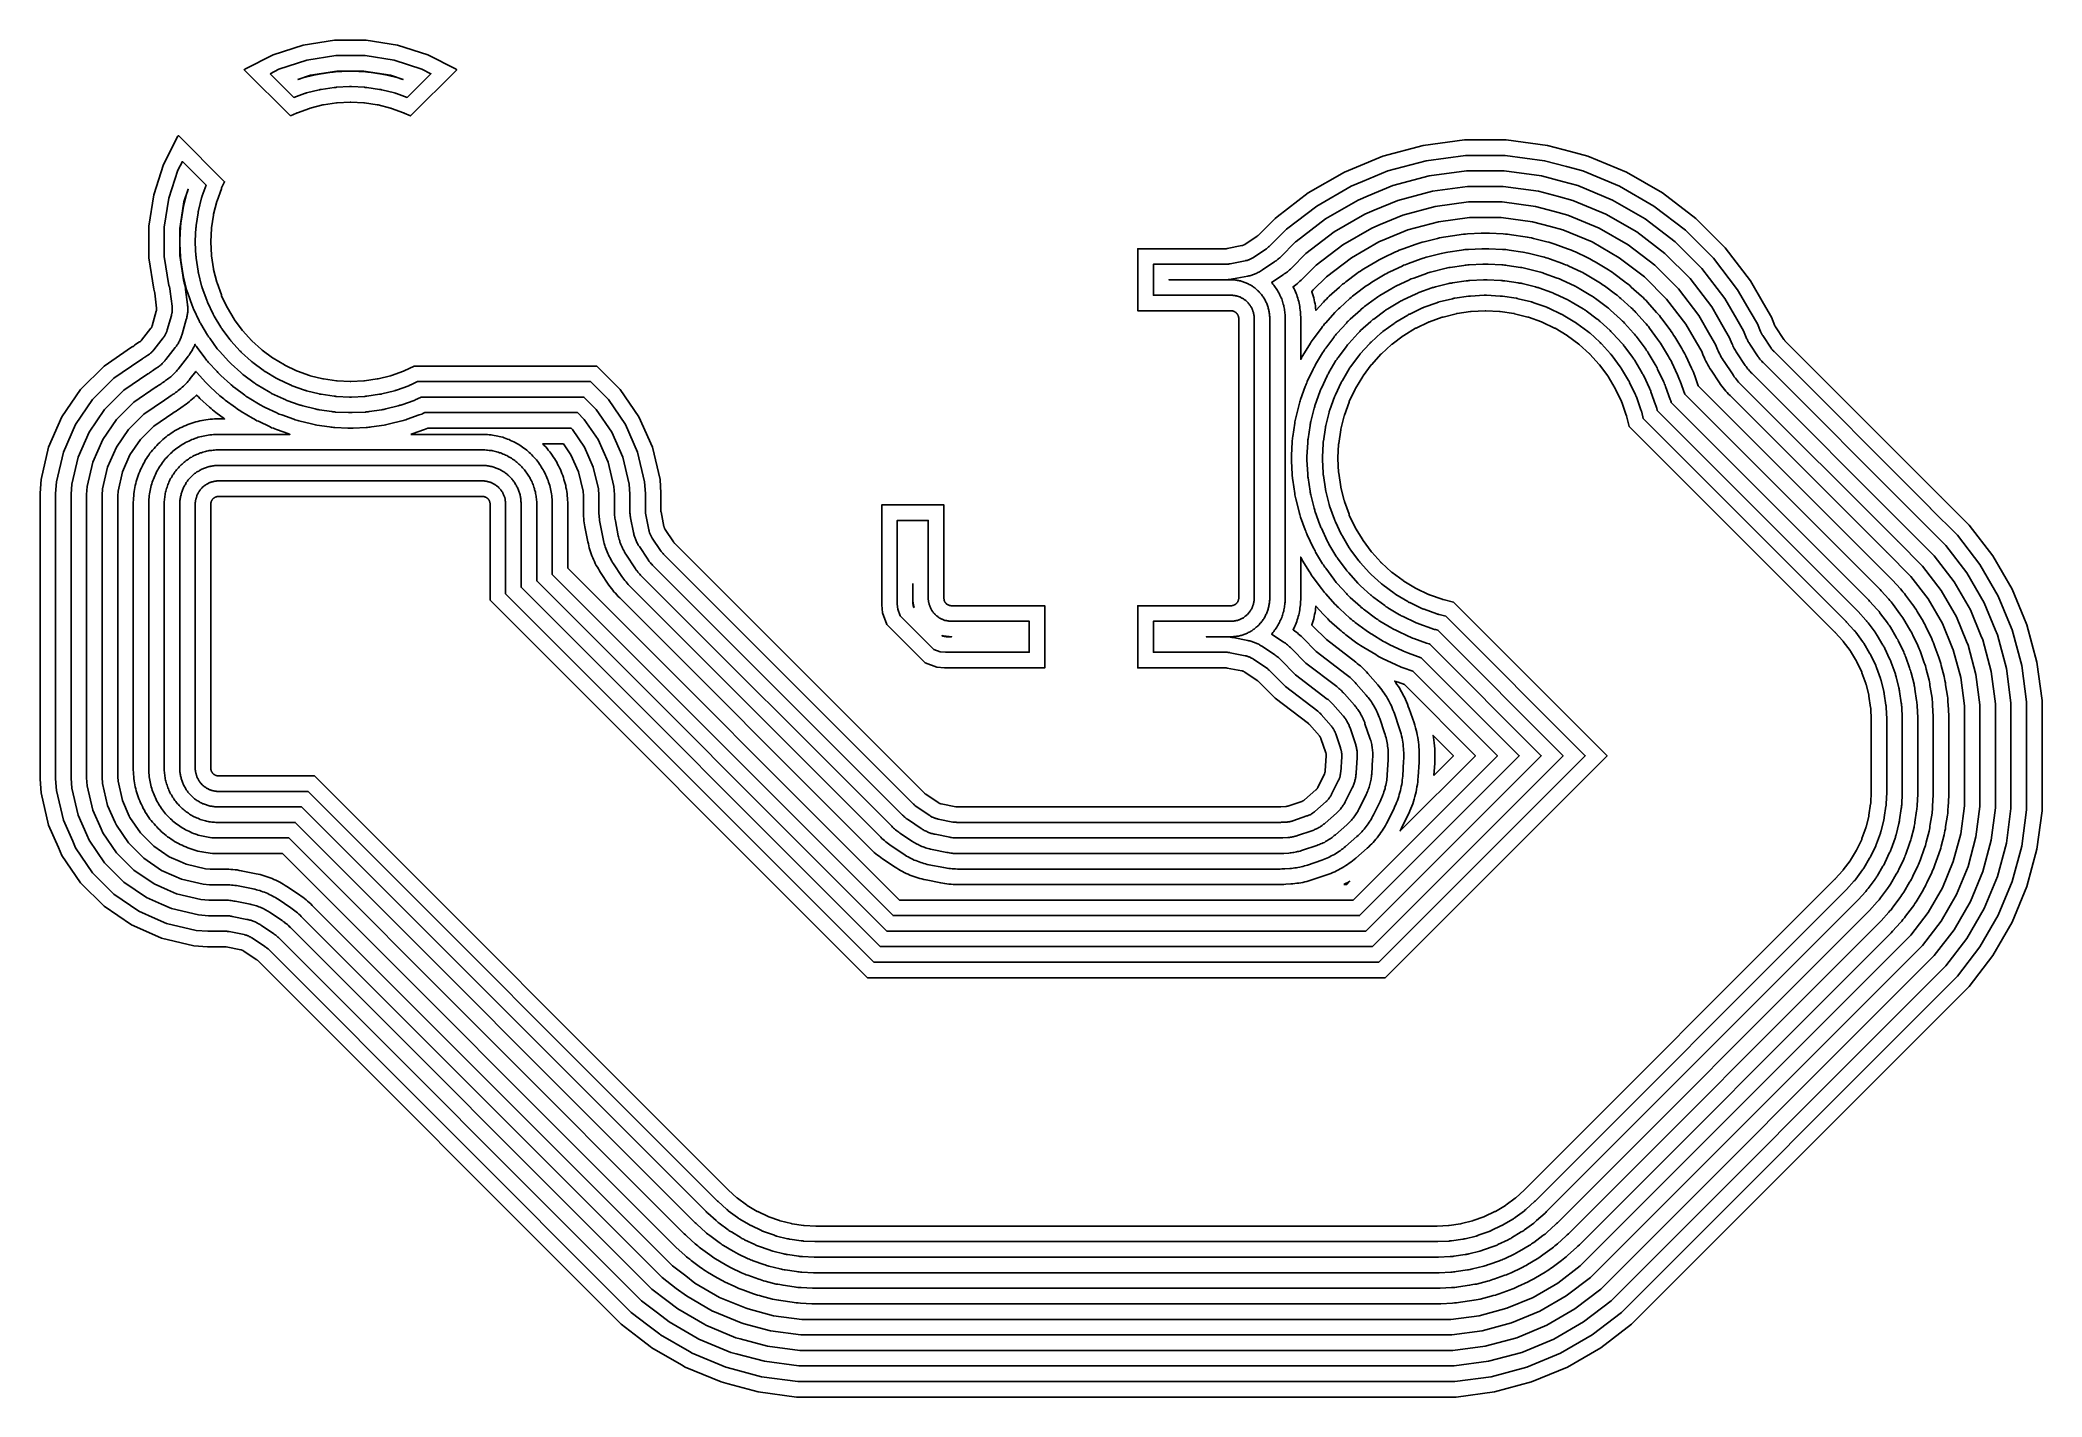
# Model space of a CAD drawing. Header units: metres. Extents: x -8.1 to 4.8, y -5.9 to 2.9.
import ezdxf

# ---------------------------------------------------------------- set-up
doc = ezdxf.new("R2010")
doc.units = ezdxf.units.M

msp = doc.modelspace()

# ---------------------------------------------------------------- linework, layer by layer
for points in [[(-6.456, 2.37), (-6.754, 2.668), (-6.75, 2.671), (-6.568, 2.764), (-6.373, 2.827), (-6.171, 2.859), (-5.967, 2.859), (-5.765, 2.827), (-5.57, 2.764), (-5.388, 2.671), (-5.384, 2.668), (-5.682, 2.37), (-5.722, 2.389), (-5.723, 2.39), (-5.725, 2.39), (-5.726, 2.391), (-5.727, 2.391), (-5.805, 2.419), (-5.807, 2.42), (-5.808, 2.42), (-5.809, 2.421), (-5.81, 2.421), (-5.891, 2.441), (-5.892, 2.441), (-5.893, 2.442), (-5.895, 2.442), (-5.896, 2.442), (-5.978, 2.454), (-5.98, 2.454), (-5.981, 2.455), (-5.982, 2.455), (-5.983, 2.455), (-6.066, 2.459), (-6.068, 2.459), (-6.069, 2.459), (-6.07, 2.459), (-6.071, 2.459), (-6.155, 2.455), (-6.156, 2.455), (-6.157, 2.455), (-6.158, 2.454), (-6.16, 2.454), (-6.242, 2.442), (-6.243, 2.442), (-6.245, 2.442), (-6.246, 2.441), (-6.247, 2.441), (-6.328, 2.421), (-6.329, 2.421), (-6.33, 2.42), (-6.331, 2.42), (-6.333, 2.419), (-6.411, 2.391), (-6.412, 2.391), (-6.413, 2.39), (-6.414, 2.39), (-6.416, 2.389), (-6.456, 2.37)], [(-6.586, 2.642), (-6.53, 2.671), (-6.35, 2.729), (-6.163, 2.759), (-5.974, 2.759), (-5.788, 2.729), (-5.608, 2.671), (-5.551, 2.642), (-5.704, 2.489), (-5.772, 2.514), (-5.775, 2.515), (-5.779, 2.516), (-5.782, 2.517), (-5.786, 2.518), (-5.867, 2.538), (-5.87, 2.539), (-5.874, 2.54), (-5.877, 2.54), (-5.881, 2.541), (-5.964, 2.553), (-5.967, 2.554), (-5.971, 2.554), (-5.975, 2.554), (-5.978, 2.555), (-6.062, 2.559), (-6.065, 2.559), (-6.069, 2.559), (-6.073, 2.559), (-6.076, 2.559), (-6.16, 2.555), (-6.163, 2.554), (-6.167, 2.554), (-6.171, 2.554), (-6.174, 2.553), (-6.257, 2.541), (-6.26, 2.54), (-6.264, 2.54), (-6.268, 2.539), (-6.271, 2.538), (-6.352, 2.518), (-6.356, 2.517), (-6.359, 2.516), (-6.363, 2.515), (-6.366, 2.514), (-6.434, 2.489), (-6.586, 2.642)], [(-6.408, 2.605), (-6.327, 2.632), (-6.156, 2.659), (-5.982, 2.659), (-5.811, 2.632), (-5.73, 2.605), (-5.73, 2.605), (-5.738, 2.608), (-5.744, 2.61), (-5.75, 2.612), (-5.756, 2.613), (-5.761, 2.615), (-5.842, 2.635), (-5.848, 2.637), (-5.854, 2.638), (-5.86, 2.639), (-5.866, 2.64), (-5.949, 2.652), (-5.955, 2.653), (-5.961, 2.654), (-5.967, 2.654), (-5.973, 2.655), (-6.057, 2.659), (-6.063, 2.659), (-6.069, 2.659), (-6.075, 2.659), (-6.081, 2.659), (-6.165, 2.655), (-6.171, 2.654), (-6.177, 2.654), (-6.183, 2.653), (-6.189, 2.652), (-6.271, 2.64), (-6.278, 2.639), (-6.284, 2.638), (-6.29, 2.637), (-6.296, 2.635), (-6.376, 2.615), (-6.382, 2.613), (-6.388, 2.612), (-6.394, 2.61), (-6.4, 2.608), (-6.408, 2.605), (-6.408, 2.605)], [(-8.069, -0.059), (-8.063, 0.028), (-8.014, 0.236), (-7.928, 0.431), (-7.808, 0.607), (-7.657, 0.758), (-7.479, 0.88), (-7.471, 0.884), (-7.47, 0.885), (-7.469, 0.885), (-7.468, 0.886), (-7.467, 0.887), (-7.466, 0.887), (-7.465, 0.888), (-7.464, 0.889), (-7.463, 0.89), (-7.462, 0.891), (-7.461, 0.891), (-7.46, 0.892), (-7.46, 0.893), (-7.459, 0.894), (-7.458, 0.895), (-7.458, 0.895), (-7.428, 0.914), (-7.427, 0.915), (-7.426, 0.915), (-7.425, 0.916), (-7.424, 0.917), (-7.423, 0.918), (-7.422, 0.918), (-7.421, 0.919), (-7.42, 0.92), (-7.419, 0.921), (-7.418, 0.922), (-7.417, 0.923), (-7.417, 0.924), (-7.416, 0.924), (-7.415, 0.925), (-7.355, 1.002), (-7.354, 1.003), (-7.353, 1.004), (-7.353, 1.005), (-7.352, 1.006), (-7.351, 1.007), (-7.351, 1.008), (-7.35, 1.009), (-7.35, 1.01), (-7.349, 1.011), (-7.348, 1.012), (-7.348, 1.013), (-7.348, 1.014), (-7.347, 1.016), (-7.347, 1.017), (-7.346, 1.018), (-7.346, 1.019), (-7.32, 1.113), (-7.319, 1.114), (-7.319, 1.115), (-7.319, 1.116), (-7.318, 1.117), (-7.318, 1.119), (-7.318, 1.12), (-7.318, 1.121), (-7.318, 1.122), (-7.318, 1.123), (-7.318, 1.125), (-7.318, 1.126), (-7.318, 1.127), (-7.318, 1.128), (-7.318, 1.13), (-7.318, 1.131), (-7.318, 1.132), (-7.329, 1.229), (-7.33, 1.23), (-7.33, 1.231), (-7.33, 1.232), (-7.33, 1.233), (-7.331, 1.235), (-7.331, 1.236), (-7.331, 1.237), (-7.332, 1.238), (-7.337, 1.255), (-7.369, 1.457), (-7.369, 1.661), (-7.337, 1.863), (-7.274, 2.058), (-7.181, 2.24), (-7.178, 2.244), (-6.88, 1.946), (-6.899, 1.906), (-6.9, 1.905), (-6.9, 1.903), (-6.901, 1.902), (-6.901, 1.901), (-6.929, 1.823), (-6.93, 1.821), (-6.93, 1.82), (-6.931, 1.819), (-6.931, 1.818), (-6.951, 1.737), (-6.951, 1.736), (-6.952, 1.735), (-6.952, 1.733), (-6.952, 1.732), (-6.964, 1.65), (-6.964, 1.648), (-6.965, 1.647), (-6.965, 1.646), (-6.965, 1.645), (-6.969, 1.561), (-6.969, 1.56), (-6.969, 1.559), (-6.969, 1.558), (-6.969, 1.557), (-6.965, 1.473), (-6.965, 1.472), (-6.965, 1.471), (-6.964, 1.47), (-6.964, 1.468), (-6.952, 1.386), (-6.952, 1.385), (-6.952, 1.383), (-6.951, 1.382), (-6.951, 1.381), (-6.931, 1.3), (-6.931, 1.299), (-6.93, 1.298), (-6.93, 1.297), (-6.929, 1.295), (-6.901, 1.217), (-6.901, 1.216), (-6.9, 1.215), (-6.9, 1.213), (-6.899, 1.212), (-6.864, 1.137), (-6.863, 1.136), (-6.863, 1.135), (-6.862, 1.134), (-6.861, 1.133), (-6.819, 1.061), (-6.818, 1.06), (-6.817, 1.059), (-6.817, 1.058), (-6.816, 1.057), (-6.766, 0.99), (-6.765, 0.989), (-6.765, 0.988), (-6.764, 0.987), (-6.763, 0.986), (-6.707, 0.924), (-6.706, 0.923), (-6.705, 0.923), (-6.704, 0.922), (-6.704, 0.921), (-6.642, 0.865), (-6.641, 0.864), (-6.64, 0.863), (-6.639, 0.862), (-6.638, 0.862), (-6.571, 0.812), (-6.57, 0.811), (-6.569, 0.811), (-6.568, 0.81), (-6.567, 0.809), (-6.495, 0.766), (-6.494, 0.766), (-6.493, 0.765), (-6.492, 0.765), (-6.491, 0.764), (-6.416, 0.728), (-6.414, 0.728), (-6.413, 0.727), (-6.412, 0.727), (-6.411, 0.727), (-6.333, 0.698), (-6.331, 0.698), (-6.33, 0.698), (-6.329, 0.697), (-6.328, 0.697), (-6.247, 0.677), (-6.246, 0.677), (-6.245, 0.676), (-6.243, 0.676), (-6.242, 0.676), (-6.16, 0.664), (-6.158, 0.663), (-6.157, 0.663), (-6.156, 0.663), (-6.155, 0.663), (-6.071, 0.659), (-6.07, 0.659), (-6.069, 0.659), (-6.068, 0.659), (-6.066, 0.659), (-5.983, 0.663), (-5.982, 0.663), (-5.981, 0.663), (-5.98, 0.663), (-5.978, 0.664), (-5.896, 0.676), (-5.895, 0.676), (-5.893, 0.676), (-5.892, 0.677), (-5.891, 0.677), (-5.81, 0.697), (-5.809, 0.697), (-5.808, 0.698), (-5.807, 0.698), (-5.805, 0.698), (-5.727, 0.727), (-5.726, 0.727), (-5.725, 0.727), (-5.723, 0.728), (-5.722, 0.728), (-5.659, 0.759), (-4.482, 0.759), (-4.481, 0.758), (-4.33, 0.607), (-4.21, 0.431), (-4.123, 0.236), (-4.074, 0.028), (-4.068, -0.059), (-4.068, -0.17), (-4.068, -0.171), (-4.068, -0.172), (-4.068, -0.174), (-4.068, -0.175), (-4.068, -0.176), (-4.068, -0.177), (-4.068, -0.179), (-4.067, -0.18), (-4.049, -0.275), (-4.048, -0.276), (-4.048, -0.277), (-4.048, -0.279), (-4.047, -0.28), (-4.047, -0.281), (-4.047, -0.282), (-4.046, -0.283), (-4.046, -0.284), (-4.045, -0.286), (-4.045, -0.287), (-4.044, -0.288), (-4.044, -0.289), (-4.043, -0.29), (-4.042, -0.291), (-4.042, -0.292), (-4.041, -0.293), (-3.987, -0.374), (-3.986, -0.375), (-3.986, -0.376), (-3.985, -0.377), (-3.984, -0.378), (-3.983, -0.379), (-3.983, -0.38), (-3.982, -0.381), (-3.981, -0.381), (-2.369, -1.993), (-2.368, -1.994), (-2.368, -1.995), (-2.367, -1.995), (-2.366, -1.996), (-2.365, -1.997), (-2.364, -1.998), (-2.363, -1.998), (-2.362, -1.999), (-2.281, -2.053), (-2.28, -2.054), (-2.279, -2.054), (-2.278, -2.055), (-2.277, -2.056), (-2.276, -2.056), (-2.275, -2.057), (-2.273, -2.057), (-2.272, -2.058), (-2.271, -2.058), (-2.27, -2.059), (-2.269, -2.059), (-2.268, -2.059), (-2.266, -2.06), (-2.265, -2.06), (-2.264, -2.06), (-2.263, -2.061), (-2.168, -2.08), (-2.166, -2.08), (-2.165, -2.08), (-2.164, -2.08), (-2.163, -2.08), (-2.162, -2.08), (-2.16, -2.08), (-2.159, -2.081), (-2.158, -2.081), (-0.078, -2.081), (-0.077, -2.081), (-0.075, -2.08), (-0.074, -2.08), (-0.042, -2.078), (-0.041, -2.078), (-0.04, -2.078), (-0.038, -2.078), (-0.037, -2.078), (-0.036, -2.078), (-0.035, -2.077), (-0.034, -2.077), (-0.033, -2.077), (-0.031, -2.076), (-0.03, -2.076), (-0.029, -2.076), (0.063, -2.045), (0.064, -2.044), (0.065, -2.044), (0.066, -2.043), (0.067, -2.043), (0.069, -2.042), (0.07, -2.042), (0.071, -2.041), (0.072, -2.04), (0.073, -2.04), (0.074, -2.039), (0.075, -2.039), (0.076, -2.038), (0.077, -2.037), (0.078, -2.036), (0.079, -2.036), (0.08, -2.035), (0.153, -1.971), (0.154, -1.97), (0.155, -1.969), (0.156, -1.968), (0.156, -1.967), (0.157, -1.966), (0.158, -1.965), (0.159, -1.965), (0.16, -1.964), (0.16, -1.963), (0.161, -1.962), (0.162, -1.961), (0.162, -1.96), (0.163, -1.958), (0.164, -1.957), (0.164, -1.956), (0.165, -1.955), (0.208, -1.868), (0.208, -1.867), (0.209, -1.866), (0.209, -1.865), (0.21, -1.864), (0.21, -1.862), (0.21, -1.861), (0.211, -1.86), (0.211, -1.859), (0.211, -1.858), (0.212, -1.857), (0.212, -1.855), (0.212, -1.854), (0.212, -1.853), (0.213, -1.852), (0.213, -1.85), (0.213, -1.849), (0.219, -1.752), (0.219, -1.751), (0.219, -1.75), (0.219, -1.749), (0.219, -1.747), (0.219, -1.746), (0.219, -1.745), (0.219, -1.744), (0.219, -1.743), (0.219, -1.741), (0.218, -1.74), (0.218, -1.739), (0.218, -1.738), (0.218, -1.736), (0.217, -1.735), (0.217, -1.734), (0.217, -1.733), (0.185, -1.641), (0.185, -1.64), (0.184, -1.639), (0.184, -1.638), (0.184, -1.636), (0.183, -1.635), (0.182, -1.634), (0.182, -1.633), (0.181, -1.632), (0.181, -1.631), (0.18, -1.63), (0.179, -1.629), (0.179, -1.628), (0.178, -1.627), (0.177, -1.626), (0.176, -1.625), (0.176, -1.624), (0.112, -1.551), (0.111, -1.55), (0.11, -1.549), (0.109, -1.548), (0.108, -1.548), (0.107, -1.547), (0.106, -1.546), (0.105, -1.545), (0.104, -1.544), (-0.11, -1.38), (-0.217, -1.273), (-0.218, -1.272), (-0.219, -1.271), (-0.22, -1.27), (-0.221, -1.269), (-0.222, -1.269), (-0.223, -1.268), (-0.224, -1.267), (-0.225, -1.266), (-0.306, -1.212), (-0.307, -1.212), (-0.308, -1.211), (-0.309, -1.21), (-0.31, -1.21), (-0.311, -1.209), (-0.312, -1.209), (-0.313, -1.208), (-0.314, -1.208), (-0.315, -1.207), (-0.317, -1.207), (-0.318, -1.206), (-0.319, -1.206), (-0.32, -1.206), (-0.321, -1.205), (-0.322, -1.205), (-0.324, -1.205), (-0.419, -1.186), (-0.42, -1.186), (-0.421, -1.186), (-0.423, -1.185), (-0.424, -1.185), (-0.425, -1.185), (-0.426, -1.185), (-0.427, -1.185), (-0.429, -1.185), (-0.995, -1.185), (-0.995, -0.785), (-0.395, -0.785), (-0.394, -0.785), (-0.393, -0.785), (-0.391, -0.785), (-0.39, -0.785), (-0.389, -0.785), (-0.388, -0.784), (-0.386, -0.784), (-0.385, -0.784), (-0.384, -0.784), (-0.383, -0.783), (-0.382, -0.783), (-0.38, -0.783), (-0.379, -0.782), (-0.378, -0.782), (-0.377, -0.782), (-0.376, -0.781), (-0.375, -0.781), (-0.374, -0.78), (-0.373, -0.78), (-0.371, -0.779), (-0.37, -0.778), (-0.369, -0.778), (-0.368, -0.777), (-0.367, -0.777), (-0.366, -0.776), (-0.365, -0.775), (-0.364, -0.774), (-0.363, -0.774), (-0.362, -0.773), (-0.361, -0.772), (-0.361, -0.771), (-0.36, -0.77), (-0.359, -0.769), (-0.358, -0.769), (-0.357, -0.768), (-0.356, -0.767), (-0.356, -0.766), (-0.355, -0.765), (-0.354, -0.764), (-0.353, -0.763), (-0.353, -0.762), (-0.352, -0.761), (-0.351, -0.76), (-0.351, -0.759), (-0.35, -0.757), (-0.35, -0.756), (-0.349, -0.755), (-0.349, -0.754), (-0.348, -0.753), (-0.348, -0.752), (-0.348, -0.751), (-0.347, -0.75), (-0.347, -0.748), (-0.346, -0.747), (-0.346, -0.746), (-0.346, -0.745), (-0.346, -0.744), (-0.346, -0.742), (-0.345, -0.741), (-0.345, -0.74), (-0.345, -0.739), (-0.345, -0.737), (-0.345, -0.736), (-0.345, -0.735), (-0.345, 1.065), (-0.345, 1.066), (-0.345, 1.067), (-0.345, 1.069), (-0.345, 1.07), (-0.345, 1.071), (-0.346, 1.072), (-0.346, 1.074), (-0.346, 1.075), (-0.346, 1.076), (-0.346, 1.077), (-0.347, 1.078), (-0.347, 1.08), (-0.348, 1.081), (-0.348, 1.082), (-0.348, 1.083), (-0.349, 1.084), (-0.349, 1.085), (-0.35, 1.086), (-0.35, 1.087), (-0.351, 1.089), (-0.351, 1.09), (-0.352, 1.091), (-0.353, 1.092), (-0.353, 1.093), (-0.354, 1.094), (-0.355, 1.095), (-0.356, 1.096), (-0.356, 1.097), (-0.357, 1.098), (-0.358, 1.099), (-0.359, 1.099), (-0.36, 1.1), (-0.361, 1.101), (-0.361, 1.102), (-0.362, 1.103), (-0.363, 1.104), (-0.364, 1.104), (-0.365, 1.105), (-0.366, 1.106), (-0.367, 1.107), (-0.368, 1.107), (-0.369, 1.108), (-0.37, 1.109), (-0.371, 1.109), (-0.373, 1.11), (-0.374, 1.11), (-0.375, 1.111), (-0.376, 1.111), (-0.377, 1.112), (-0.378, 1.112), (-0.379, 1.112), (-0.38, 1.113), (-0.382, 1.113), (-0.383, 1.114), (-0.384, 1.114), (-0.385, 1.114), (-0.386, 1.114), (-0.388, 1.114), (-0.389, 1.115), (-0.39, 1.115), (-0.391, 1.115), (-0.393, 1.115), (-0.394, 1.115), (-0.395, 1.115), (-0.995, 1.115), (-0.995, 1.515), (-0.429, 1.515), (-0.427, 1.515), (-0.426, 1.515), (-0.425, 1.515), (-0.424, 1.515), (-0.423, 1.515), (-0.421, 1.516), (-0.42, 1.516), (-0.419, 1.516), (-0.324, 1.535), (-0.322, 1.535), (-0.321, 1.535), (-0.32, 1.536), (-0.319, 1.536), (-0.318, 1.536), (-0.317, 1.537), (-0.315, 1.537), (-0.314, 1.538), (-0.313, 1.538), (-0.312, 1.539), (-0.311, 1.539), (-0.31, 1.54), (-0.309, 1.54), (-0.308, 1.541), (-0.307, 1.542), (-0.306, 1.542), (-0.225, 1.596), (-0.224, 1.597), (-0.223, 1.598), (-0.222, 1.599), (-0.221, 1.599), (-0.22, 1.6), (-0.219, 1.601), (-0.218, 1.602), (-0.217, 1.603), (-0.11, 1.71), (-0.097, 1.72), (0.103, 1.874), (0.336, 2.008), (0.414, 2.04), (0.584, 2.111), (0.844, 2.18), (1.111, 2.216), (1.379, 2.216), (1.646, 2.18), (1.794, 2.141), (1.906, 2.111), (2.154, 2.008), (2.387, 1.874), (2.6, 1.71), (2.79, 1.52), (2.954, 1.307), (3.038, 1.161), (3.088, 1.074), (3.111, 1.019), (3.111, 1.018), (3.112, 1.017), (3.112, 1.016), (3.113, 1.015), (3.113, 1.014), (3.114, 1.013), (3.115, 1.012), (3.115, 1.011), (3.169, 0.93), (3.17, 0.929), (3.171, 0.928), (3.171, 0.927), (3.172, 0.926), (3.173, 0.925), (3.174, 0.924), (3.175, 0.923), (3.175, 0.922), (4.185, -0.087), (4.185, -0.087), (4.363, -0.265), (4.515, -0.463), (4.639, -0.679), (4.715, -0.861), (4.735, -0.909), (4.799, -1.149), (4.832, -1.396), (4.832, -2.106), (4.799, -2.353), (4.735, -2.593), (4.639, -2.823), (4.515, -3.039), (4.363, -3.237), (2.187, -5.413), (1.989, -5.565), (1.773, -5.689), (1.543, -5.785), (1.303, -5.849), (1.056, -5.882), (-3.194, -5.882), (-3.441, -5.849), (-3.636, -5.797), (-3.681, -5.785), (-3.911, -5.689), (-3.935, -5.675), (-4.127, -5.565), (-4.137, -5.557), (-4.213, -5.499), (-4.325, -5.413), (-6.669, -3.069), (-6.669, -3.068), (-6.67, -3.067), (-6.671, -3.067), (-6.672, -3.066), (-6.673, -3.065), (-6.674, -3.064), (-6.675, -3.064), (-6.676, -3.063), (-6.757, -3.009), (-6.758, -3.008), (-6.759, -3.008), (-6.76, -3.007), (-6.761, -3.006), (-6.762, -3.006), (-6.763, -3.005), (-6.764, -3.005), (-6.766, -3.004), (-6.767, -3.004), (-6.768, -3.003), (-6.769, -3.003), (-6.77, -3.003), (-6.771, -3.002), (-6.773, -3.002), (-6.774, -3.002), (-6.775, -3.001), (-6.87, -2.982), (-6.871, -2.982), (-6.873, -2.982), (-6.874, -2.982), (-6.875, -2.982), (-6.876, -2.982), (-6.878, -2.982), (-6.879, -2.982), (-6.88, -2.982), (-6.991, -2.982), (-7.078, -2.976), (-7.286, -2.927), (-7.368, -2.89), (-7.481, -2.84), (-7.657, -2.72), (-7.808, -2.569), (-7.928, -2.393), (-7.951, -2.342), (-8.014, -2.198), (-8.063, -1.99), (-8.069, -1.903), (-8.069, -0.059)], [(-7.969, -0.062), (-7.964, 0.013), (-7.919, 0.204), (-7.841, 0.382), (-7.731, 0.543), (-7.593, 0.681), (-7.427, 0.795), (-7.423, 0.797), (-7.419, 0.799), (-7.416, 0.801), (-7.413, 0.803), (-7.41, 0.805), (-7.407, 0.807), (-7.404, 0.809), (-7.401, 0.811), (-7.398, 0.814), (-7.396, 0.816), (-7.395, 0.816), (-7.374, 0.829), (-7.371, 0.831), (-7.368, 0.833), (-7.365, 0.836), (-7.362, 0.838), (-7.36, 0.84), (-7.357, 0.842), (-7.354, 0.845), (-7.351, 0.847), (-7.349, 0.85), (-7.346, 0.852), (-7.344, 0.855), (-7.341, 0.858), (-7.339, 0.861), (-7.336, 0.864), (-7.276, 0.94), (-7.274, 0.943), (-7.272, 0.946), (-7.27, 0.949), (-7.268, 0.952), (-7.266, 0.955), (-7.264, 0.958), (-7.262, 0.961), (-7.26, 0.965), (-7.259, 0.968), (-7.257, 0.971), (-7.256, 0.975), (-7.254, 0.978), (-7.253, 0.981), (-7.252, 0.985), (-7.251, 0.988), (-7.25, 0.992), (-7.223, 1.085), (-7.222, 1.089), (-7.222, 1.093), (-7.221, 1.096), (-7.22, 1.1), (-7.219, 1.103), (-7.219, 1.107), (-7.219, 1.111), (-7.218, 1.114), (-7.218, 1.118), (-7.218, 1.122), (-7.218, 1.125), (-7.218, 1.129), (-7.218, 1.133), (-7.218, 1.136), (-7.218, 1.14), (-7.219, 1.144), (-7.23, 1.24), (-7.231, 1.244), (-7.231, 1.248), (-7.232, 1.251), (-7.233, 1.255), (-7.233, 1.258), (-7.234, 1.262), (-7.235, 1.265), (-7.236, 1.269), (-7.239, 1.278), (-7.269, 1.465), (-7.269, 1.653), (-7.239, 1.84), (-7.181, 2.02), (-7.152, 2.076), (-6.999, 1.924), (-7.024, 1.856), (-7.025, 1.853), (-7.026, 1.849), (-7.027, 1.846), (-7.028, 1.842), (-7.048, 1.761), (-7.049, 1.758), (-7.05, 1.754), (-7.05, 1.75), (-7.051, 1.747), (-7.063, 1.664), (-7.064, 1.661), (-7.064, 1.657), (-7.064, 1.653), (-7.065, 1.65), (-7.069, 1.566), (-7.069, 1.563), (-7.069, 1.559), (-7.069, 1.555), (-7.069, 1.552), (-7.065, 1.468), (-7.064, 1.465), (-7.064, 1.461), (-7.064, 1.457), (-7.063, 1.454), (-7.051, 1.371), (-7.05, 1.367), (-7.05, 1.364), (-7.049, 1.36), (-7.048, 1.357), (-7.028, 1.276), (-7.027, 1.272), (-7.026, 1.269), (-7.025, 1.265), (-7.024, 1.262), (-6.995, 1.183), (-6.994, 1.18), (-6.993, 1.176), (-6.991, 1.173), (-6.99, 1.17), (-6.954, 1.094), (-6.953, 1.091), (-6.951, 1.088), (-6.949, 1.084), (-6.947, 1.081), (-6.904, 1.01), (-6.902, 1.006), (-6.9, 1.003), (-6.898, 1), (-6.896, 0.997), (-6.846, 0.93), (-6.844, 0.927), (-6.842, 0.925), (-6.84, 0.922), (-6.837, 0.919), (-6.781, 0.857), (-6.779, 0.854), (-6.776, 0.852), (-6.773, 0.849), (-6.771, 0.847), (-6.709, 0.791), (-6.706, 0.788), (-6.703, 0.786), (-6.7, 0.784), (-6.698, 0.781), (-6.631, 0.732), (-6.628, 0.73), (-6.625, 0.727), (-6.621, 0.725), (-6.618, 0.724), (-6.547, 0.681), (-6.544, 0.679), (-6.54, 0.677), (-6.537, 0.675), (-6.534, 0.674), (-6.458, 0.638), (-6.455, 0.637), (-6.452, 0.635), (-6.448, 0.634), (-6.445, 0.632), (-6.366, 0.604), (-6.363, 0.603), (-6.359, 0.602), (-6.356, 0.601), (-6.352, 0.6), (-6.271, 0.58), (-6.268, 0.579), (-6.264, 0.578), (-6.26, 0.578), (-6.257, 0.577), (-6.174, 0.565), (-6.171, 0.564), (-6.167, 0.564), (-6.163, 0.563), (-6.16, 0.563), (-6.076, 0.559), (-6.073, 0.559), (-6.069, 0.559), (-6.065, 0.559), (-6.062, 0.559), (-5.978, 0.563), (-5.975, 0.563), (-5.971, 0.564), (-5.967, 0.564), (-5.964, 0.565), (-5.881, 0.577), (-5.877, 0.578), (-5.874, 0.578), (-5.87, 0.579), (-5.867, 0.58), (-5.786, 0.6), (-5.782, 0.601), (-5.779, 0.602), (-5.775, 0.603), (-5.772, 0.604), (-5.693, 0.632), (-5.69, 0.634), (-5.686, 0.635), (-5.683, 0.637), (-5.68, 0.638), (-5.636, 0.659), (-4.523, 0.659), (-4.407, 0.543), (-4.297, 0.382), (-4.219, 0.204), (-4.174, 0.013), (-4.168, -0.062), (-4.168, -0.17), (-4.168, -0.174), (-4.168, -0.177), (-4.168, -0.181), (-4.168, -0.185), (-4.167, -0.188), (-4.167, -0.192), (-4.166, -0.196), (-4.166, -0.199), (-4.147, -0.295), (-4.146, -0.298), (-4.145, -0.302), (-4.144, -0.305), (-4.143, -0.309), (-4.142, -0.312), (-4.141, -0.316), (-4.139, -0.319), (-4.138, -0.323), (-4.137, -0.326), (-4.135, -0.329), (-4.133, -0.333), (-4.132, -0.336), (-4.13, -0.339), (-4.128, -0.342), (-4.126, -0.346), (-4.124, -0.349), (-4.07, -0.429), (-4.068, -0.432), (-4.066, -0.435), (-4.064, -0.438), (-4.061, -0.441), (-4.059, -0.444), (-4.057, -0.447), (-4.054, -0.449), (-4.052, -0.452), (-2.44, -2.064), (-2.437, -2.066), (-2.435, -2.069), (-2.432, -2.071), (-2.429, -2.074), (-2.426, -2.076), (-2.423, -2.078), (-2.42, -2.08), (-2.417, -2.082), (-2.336, -2.136), (-2.333, -2.138), (-2.33, -2.14), (-2.327, -2.142), (-2.324, -2.144), (-2.321, -2.146), (-2.317, -2.147), (-2.314, -2.149), (-2.311, -2.15), (-2.307, -2.152), (-2.304, -2.153), (-2.3, -2.154), (-2.297, -2.155), (-2.293, -2.156), (-2.29, -2.157), (-2.286, -2.158), (-2.282, -2.159), (-2.187, -2.178), (-2.184, -2.178), (-2.18, -2.179), (-2.176, -2.179), (-2.173, -2.18), (-2.169, -2.18), (-2.165, -2.18), (-2.162, -2.181), (-2.158, -2.181), (-0.078, -2.181), (-0.074, -2.181), (-0.071, -2.18), (-0.068, -2.18), (-0.035, -2.178), (-0.032, -2.178), (-0.028, -2.177), (-0.025, -2.177), (-0.021, -2.176), (-0.018, -2.176), (-0.014, -2.175), (-0.011, -2.174), (-0.007, -2.174), (-0.004, -2.173), (0, -2.172), (0.003, -2.17), (0.095, -2.139), (0.099, -2.138), (0.102, -2.137), (0.105, -2.135), (0.109, -2.134), (0.112, -2.132), (0.115, -2.131), (0.119, -2.129), (0.122, -2.127), (0.125, -2.125), (0.128, -2.123), (0.131, -2.121), (0.134, -2.119), (0.137, -2.117), (0.14, -2.115), (0.143, -2.112), (0.146, -2.11), (0.219, -2.046), (0.222, -2.043), (0.224, -2.041), (0.227, -2.038), (0.229, -2.036), (0.232, -2.033), (0.234, -2.03), (0.237, -2.027), (0.239, -2.024), (0.241, -2.021), (0.243, -2.018), (0.245, -2.015), (0.247, -2.012), (0.249, -2.009), (0.251, -2.006), (0.253, -2.003), (0.254, -1.999), (0.297, -1.912), (0.299, -1.909), (0.3, -1.906), (0.302, -1.902), (0.303, -1.899), (0.304, -1.895), (0.306, -1.892), (0.307, -1.888), (0.308, -1.885), (0.309, -1.881), (0.309, -1.878), (0.31, -1.874), (0.311, -1.87), (0.311, -1.867), (0.312, -1.863), (0.312, -1.859), (0.313, -1.856), (0.319, -1.759), (0.319, -1.755), (0.319, -1.751), (0.319, -1.748), (0.319, -1.744), (0.319, -1.74), (0.319, -1.737), (0.318, -1.733), (0.318, -1.729), (0.317, -1.726), (0.317, -1.722), (0.316, -1.719), (0.315, -1.715), (0.314, -1.711), (0.313, -1.708), (0.312, -1.704), (0.311, -1.701), (0.28, -1.609), (0.279, -1.605), (0.277, -1.602), (0.276, -1.599), (0.275, -1.595), (0.273, -1.592), (0.271, -1.589), (0.27, -1.585), (0.268, -1.582), (0.266, -1.579), (0.264, -1.576), (0.262, -1.573), (0.26, -1.57), (0.258, -1.567), (0.255, -1.564), (0.253, -1.561), (0.251, -1.558), (0.187, -1.485), (0.184, -1.482), (0.182, -1.48), (0.179, -1.477), (0.176, -1.475), (0.174, -1.472), (0.171, -1.47), (0.168, -1.467), (0.165, -1.465), (-0.044, -1.305), (-0.147, -1.202), (-0.149, -1.199), (-0.152, -1.197), (-0.155, -1.194), (-0.157, -1.192), (-0.16, -1.19), (-0.163, -1.187), (-0.166, -1.185), (-0.169, -1.183), (-0.25, -1.129), (-0.253, -1.127), (-0.256, -1.125), (-0.259, -1.123), (-0.263, -1.122), (-0.266, -1.12), (-0.269, -1.118), (-0.273, -1.117), (-0.276, -1.115), (-0.279, -1.114), (-0.283, -1.113), (-0.286, -1.112), (-0.29, -1.11), (-0.293, -1.109), (-0.297, -1.108), (-0.301, -1.108), (-0.304, -1.107), (-0.399, -1.088), (-0.403, -1.087), (-0.407, -1.087), (-0.41, -1.086), (-0.414, -1.086), (-0.418, -1.085), (-0.421, -1.085), (-0.425, -1.085), (-0.429, -1.085), (-0.895, -1.085), (-0.895, -0.885), (-0.395, -0.885), (-0.391, -0.885), (-0.388, -0.885), (-0.384, -0.885), (-0.38, -0.884), (-0.377, -0.884), (-0.373, -0.883), (-0.369, -0.883), (-0.366, -0.882), (-0.362, -0.881), (-0.359, -0.88), (-0.355, -0.88), (-0.351, -0.879), (-0.348, -0.877), (-0.344, -0.876), (-0.341, -0.875), (-0.338, -0.874), (-0.334, -0.872), (-0.331, -0.871), (-0.328, -0.869), (-0.324, -0.867), (-0.321, -0.866), (-0.318, -0.864), (-0.315, -0.862), (-0.312, -0.86), (-0.309, -0.858), (-0.306, -0.855), (-0.303, -0.853), (-0.3, -0.851), (-0.297, -0.849), (-0.294, -0.846), (-0.292, -0.844), (-0.289, -0.841), (-0.286, -0.838), (-0.284, -0.836), (-0.281, -0.833), (-0.279, -0.83), (-0.277, -0.827), (-0.275, -0.824), (-0.272, -0.821), (-0.27, -0.818), (-0.268, -0.815), (-0.266, -0.812), (-0.264, -0.809), (-0.263, -0.806), (-0.261, -0.802), (-0.259, -0.799), (-0.258, -0.796), (-0.256, -0.792), (-0.255, -0.789), (-0.254, -0.786), (-0.253, -0.782), (-0.251, -0.779), (-0.25, -0.775), (-0.249, -0.771), (-0.249, -0.768), (-0.248, -0.764), (-0.247, -0.761), (-0.247, -0.757), (-0.246, -0.753), (-0.246, -0.75), (-0.245, -0.746), (-0.245, -0.742), (-0.245, -0.739), (-0.245, -0.735), (-0.245, 1.065), (-0.245, 1.069), (-0.245, 1.072), (-0.245, 1.076), (-0.246, 1.08), (-0.246, 1.083), (-0.247, 1.087), (-0.247, 1.091), (-0.248, 1.094), (-0.249, 1.098), (-0.249, 1.101), (-0.25, 1.105), (-0.251, 1.109), (-0.253, 1.112), (-0.254, 1.116), (-0.255, 1.119), (-0.256, 1.122), (-0.258, 1.126), (-0.259, 1.129), (-0.261, 1.132), (-0.263, 1.136), (-0.264, 1.139), (-0.266, 1.142), (-0.268, 1.145), (-0.27, 1.148), (-0.272, 1.151), (-0.275, 1.154), (-0.277, 1.157), (-0.279, 1.16), (-0.281, 1.163), (-0.284, 1.166), (-0.286, 1.168), (-0.289, 1.171), (-0.292, 1.174), (-0.294, 1.176), (-0.297, 1.179), (-0.3, 1.181), (-0.303, 1.183), (-0.306, 1.185), (-0.309, 1.188), (-0.312, 1.19), (-0.315, 1.192), (-0.318, 1.194), (-0.321, 1.196), (-0.324, 1.197), (-0.328, 1.199), (-0.331, 1.201), (-0.334, 1.202), (-0.338, 1.204), (-0.341, 1.205), (-0.344, 1.206), (-0.348, 1.207), (-0.351, 1.209), (-0.355, 1.21), (-0.359, 1.211), (-0.362, 1.211), (-0.366, 1.212), (-0.369, 1.213), (-0.373, 1.213), (-0.377, 1.214), (-0.38, 1.214), (-0.384, 1.215), (-0.388, 1.215), (-0.391, 1.215), (-0.395, 1.215), (-0.895, 1.215), (-0.895, 1.415), (-0.429, 1.415), (-0.425, 1.415), (-0.421, 1.415), (-0.418, 1.415), (-0.414, 1.416), (-0.41, 1.416), (-0.407, 1.417), (-0.403, 1.417), (-0.399, 1.418), (-0.304, 1.437), (-0.301, 1.438), (-0.297, 1.438), (-0.293, 1.439), (-0.29, 1.44), (-0.286, 1.442), (-0.283, 1.443), (-0.279, 1.444), (-0.276, 1.445), (-0.273, 1.447), (-0.269, 1.448), (-0.266, 1.45), (-0.263, 1.452), (-0.259, 1.453), (-0.256, 1.455), (-0.253, 1.457), (-0.25, 1.459), (-0.169, 1.513), (-0.166, 1.515), (-0.163, 1.517), (-0.16, 1.52), (-0.157, 1.522), (-0.155, 1.524), (-0.152, 1.527), (-0.149, 1.529), (-0.147, 1.532), (-0.044, 1.635), (-0.036, 1.641), (0.159, 1.79), (0.38, 1.918), (0.452, 1.948), (0.617, 2.016), (0.864, 2.082), (1.117, 2.116), (1.373, 2.116), (1.626, 2.082), (1.768, 2.044), (1.873, 2.016), (2.11, 1.918), (2.331, 1.79), (2.534, 1.635), (2.715, 1.454), (2.87, 1.251), (2.951, 1.111), (2.998, 1.03), (3.018, 0.981), (3.02, 0.978), (3.021, 0.974), (3.023, 0.971), (3.024, 0.968), (3.026, 0.965), (3.028, 0.961), (3.03, 0.958), (3.032, 0.955), (3.086, 0.874), (3.088, 0.871), (3.09, 0.868), (3.092, 0.865), (3.095, 0.863), (3.097, 0.86), (3.1, 0.857), (3.102, 0.854), (3.105, 0.852), (4.114, -0.157), (4.114, -0.158), (4.288, -0.331), (4.431, -0.519), (4.549, -0.723), (4.623, -0.9), (4.64, -0.941), (4.701, -1.169), (4.732, -1.403), (4.732, -2.099), (4.701, -2.333), (4.64, -2.561), (4.549, -2.779), (4.431, -2.983), (4.288, -3.171), (2.121, -5.338), (1.934, -5.481), (1.729, -5.599), (1.511, -5.69), (1.283, -5.751), (1.049, -5.782), (-3.187, -5.782), (-3.421, -5.751), (-3.61, -5.7), (-3.649, -5.69), (-3.867, -5.599), (-3.885, -5.589), (-4.071, -5.481), (-4.076, -5.478), (-4.152, -5.42), (-4.259, -5.338), (-6.598, -2.998), (-6.6, -2.996), (-6.603, -2.993), (-6.606, -2.991), (-6.609, -2.989), (-6.612, -2.986), (-6.615, -2.984), (-6.618, -2.982), (-6.621, -2.98), (-6.701, -2.926), (-6.704, -2.924), (-6.708, -2.922), (-6.711, -2.92), (-6.714, -2.918), (-6.717, -2.917), (-6.721, -2.915), (-6.724, -2.913), (-6.727, -2.912), (-6.731, -2.911), (-6.734, -2.909), (-6.738, -2.908), (-6.741, -2.907), (-6.745, -2.906), (-6.748, -2.905), (-6.752, -2.904), (-6.755, -2.903), (-6.851, -2.884), (-6.854, -2.884), (-6.858, -2.883), (-6.862, -2.883), (-6.865, -2.882), (-6.869, -2.882), (-6.873, -2.882), (-6.876, -2.882), (-6.88, -2.882), (-6.988, -2.882), (-7.063, -2.876), (-7.254, -2.831), (-7.328, -2.799), (-7.432, -2.753), (-7.593, -2.643), (-7.731, -2.505), (-7.841, -2.344), (-7.859, -2.302), (-7.919, -2.166), (-7.964, -1.975), (-7.969, -1.9), (-7.969, -0.062)], [(-7.869, -0.066), (-7.865, -0.002), (-7.824, 0.172), (-7.753, 0.333), (-7.653, 0.479), (-7.529, 0.603), (-7.374, 0.709), (-7.369, 0.712), (-7.363, 0.716), (-7.358, 0.719), (-7.353, 0.722), (-7.348, 0.726), (-7.343, 0.73), (-7.338, 0.733), (-7.336, 0.735), (-7.321, 0.745), (-7.316, 0.748), (-7.311, 0.751), (-7.306, 0.755), (-7.301, 0.759), (-7.296, 0.763), (-7.292, 0.766), (-7.287, 0.77), (-7.283, 0.775), (-7.278, 0.779), (-7.274, 0.783), (-7.27, 0.788), (-7.266, 0.792), (-7.262, 0.797), (-7.258, 0.802), (-7.198, 0.878), (-7.194, 0.883), (-7.19, 0.888), (-7.187, 0.893), (-7.184, 0.898), (-7.18, 0.903), (-7.177, 0.908), (-7.174, 0.914), (-7.171, 0.919), (-7.169, 0.925), (-7.166, 0.93), (-7.164, 0.936), (-7.161, 0.942), (-7.159, 0.947), (-7.157, 0.953), (-7.155, 0.959), (-7.153, 0.965), (-7.127, 1.058), (-7.126, 1.064), (-7.124, 1.07), (-7.123, 1.076), (-7.122, 1.082), (-7.121, 1.088), (-7.12, 1.094), (-7.119, 1.1), (-7.118, 1.107), (-7.118, 1.113), (-7.118, 1.119), (-7.118, 1.125), (-7.118, 1.131), (-7.118, 1.137), (-7.118, 1.143), (-7.119, 1.149), (-7.119, 1.156), (-7.131, 1.252), (-7.132, 1.258), (-7.133, 1.264), (-7.134, 1.27), (-7.135, 1.276), (-7.136, 1.282), (-7.138, 1.288), (-7.14, 1.294), (-7.141, 1.3), (-7.142, 1.301), (-7.169, 1.472), (-7.169, 1.646), (-7.142, 1.817), (-7.115, 1.898), (-7.115, 1.898), (-7.118, 1.89), (-7.12, 1.884), (-7.122, 1.878), (-7.123, 1.872), (-7.125, 1.866), (-7.145, 1.786), (-7.147, 1.78), (-7.148, 1.774), (-7.149, 1.768), (-7.15, 1.761), (-7.162, 1.679), (-7.163, 1.673), (-7.164, 1.667), (-7.164, 1.661), (-7.165, 1.655), (-7.169, 1.571), (-7.169, 1.565), (-7.169, 1.559), (-7.169, 1.553), (-7.169, 1.547), (-7.165, 1.463), (-7.164, 1.457), (-7.164, 1.451), (-7.163, 1.445), (-7.162, 1.439), (-7.15, 1.356), (-7.149, 1.35), (-7.148, 1.344), (-7.147, 1.338), (-7.145, 1.332), (-7.125, 1.251), (-7.123, 1.246), (-7.122, 1.24), (-7.12, 1.234), (-7.118, 1.228), (-7.09, 1.149), (-7.087, 1.144), (-7.085, 1.138), (-7.083, 1.132), (-7.08, 1.127), (-7.045, 1.051), (-7.042, 1.046), (-7.039, 1.04), (-7.036, 1.035), (-7.033, 1.03), (-6.99, 0.958), (-6.987, 0.953), (-6.984, 0.948), (-6.98, 0.943), (-6.976, 0.938), (-6.927, 0.871), (-6.923, 0.866), (-6.919, 0.861), (-6.915, 0.856), (-6.911, 0.852), (-6.855, 0.79), (-6.851, 0.786), (-6.847, 0.781), (-6.842, 0.777), (-6.838, 0.773), (-6.776, 0.717), (-6.771, 0.713), (-6.767, 0.709), (-6.762, 0.705), (-6.757, 0.701), (-6.69, 0.651), (-6.685, 0.648), (-6.68, 0.644), (-6.675, 0.641), (-6.67, 0.638), (-6.598, 0.595), (-6.593, 0.592), (-6.587, 0.589), (-6.582, 0.586), (-6.577, 0.583), (-6.501, 0.548), (-6.496, 0.545), (-6.49, 0.543), (-6.484, 0.54), (-6.478, 0.538), (-6.4, 0.51), (-6.394, 0.508), (-6.388, 0.506), (-6.382, 0.505), (-6.376, 0.503), (-6.296, 0.483), (-6.29, 0.481), (-6.284, 0.48), (-6.278, 0.479), (-6.271, 0.478), (-6.189, 0.466), (-6.183, 0.465), (-6.177, 0.464), (-6.171, 0.464), (-6.165, 0.463), (-6.081, 0.459), (-6.075, 0.459), (-6.069, 0.459), (-6.063, 0.459), (-6.057, 0.459), (-5.973, 0.463), (-5.967, 0.464), (-5.961, 0.464), (-5.955, 0.465), (-5.949, 0.466), (-5.866, 0.478), (-5.86, 0.479), (-5.854, 0.48), (-5.848, 0.481), (-5.842, 0.483), (-5.761, 0.503), (-5.756, 0.505), (-5.75, 0.506), (-5.744, 0.508), (-5.738, 0.51), (-5.659, 0.538), (-5.654, 0.54), (-5.648, 0.543), (-5.642, 0.545), (-5.637, 0.548), (-5.614, 0.559), (-4.564, 0.559), (-4.485, 0.479), (-4.385, 0.333), (-4.314, 0.172), (-4.273, -0.002), (-4.268, -0.066), (-4.268, -0.17), (-4.268, -0.176), (-4.268, -0.182), (-4.268, -0.188), (-4.267, -0.194), (-4.267, -0.201), (-4.266, -0.207), (-4.265, -0.213), (-4.264, -0.219), (-4.245, -0.314), (-4.243, -0.32), (-4.242, -0.326), (-4.24, -0.332), (-4.239, -0.338), (-4.237, -0.344), (-4.235, -0.349), (-4.233, -0.355), (-4.23, -0.361), (-4.228, -0.367), (-4.225, -0.372), (-4.223, -0.378), (-4.22, -0.383), (-4.217, -0.388), (-4.214, -0.394), (-4.211, -0.399), (-4.207, -0.404), (-4.153, -0.485), (-4.15, -0.49), (-4.146, -0.495), (-4.143, -0.5), (-4.139, -0.505), (-4.135, -0.509), (-4.131, -0.514), (-4.127, -0.518), (-4.122, -0.523), (-2.511, -2.134), (-2.506, -2.139), (-2.502, -2.143), (-2.497, -2.147), (-2.493, -2.151), (-2.488, -2.155), (-2.483, -2.158), (-2.478, -2.162), (-2.473, -2.165), (-2.392, -2.219), (-2.387, -2.223), (-2.382, -2.226), (-2.376, -2.229), (-2.371, -2.232), (-2.366, -2.235), (-2.36, -2.238), (-2.354, -2.24), (-2.349, -2.243), (-2.343, -2.245), (-2.337, -2.247), (-2.332, -2.249), (-2.326, -2.251), (-2.32, -2.253), (-2.314, -2.254), (-2.308, -2.256), (-2.302, -2.257), (-2.207, -2.276), (-2.201, -2.277), (-2.195, -2.278), (-2.188, -2.279), (-2.182, -2.279), (-2.176, -2.28), (-2.17, -2.28), (-2.164, -2.28), (-2.158, -2.281), (-0.078, -2.281), (-0.072, -2.28), (-0.067, -2.28), (-0.061, -2.28), (-0.029, -2.278), (-0.023, -2.277), (-0.017, -2.277), (-0.011, -2.276), (-0.005, -2.275), (0.001, -2.274), (0.007, -2.273), (0.012, -2.272), (0.018, -2.27), (0.024, -2.269), (0.03, -2.267), (0.035, -2.265), (0.127, -2.234), (0.133, -2.232), (0.139, -2.23), (0.144, -2.227), (0.15, -2.225), (0.156, -2.222), (0.161, -2.22), (0.166, -2.217), (0.172, -2.214), (0.177, -2.211), (0.182, -2.207), (0.187, -2.204), (0.192, -2.2), (0.197, -2.197), (0.202, -2.193), (0.207, -2.189), (0.212, -2.185), (0.285, -2.121), (0.289, -2.117), (0.294, -2.113), (0.298, -2.108), (0.302, -2.104), (0.306, -2.099), (0.311, -2.095), (0.314, -2.09), (0.318, -2.085), (0.322, -2.08), (0.325, -2.075), (0.329, -2.07), (0.332, -2.065), (0.335, -2.06), (0.338, -2.055), (0.341, -2.049), (0.344, -2.044), (0.387, -1.957), (0.39, -1.951), (0.392, -1.945), (0.395, -1.94), (0.397, -1.934), (0.399, -1.928), (0.401, -1.922), (0.403, -1.917), (0.404, -1.911), (0.406, -1.905), (0.407, -1.899), (0.408, -1.893), (0.41, -1.887), (0.41, -1.881), (0.411, -1.875), (0.412, -1.868), (0.412, -1.862), (0.419, -1.765), (0.419, -1.759), (0.419, -1.753), (0.419, -1.747), (0.419, -1.741), (0.419, -1.735), (0.418, -1.729), (0.418, -1.722), (0.417, -1.716), (0.416, -1.71), (0.415, -1.704), (0.414, -1.698), (0.413, -1.692), (0.411, -1.686), (0.41, -1.68), (0.408, -1.675), (0.406, -1.669), (0.375, -1.577), (0.373, -1.571), (0.37, -1.565), (0.368, -1.559), (0.366, -1.554), (0.363, -1.548), (0.36, -1.543), (0.357, -1.537), (0.354, -1.532), (0.351, -1.527), (0.348, -1.522), (0.345, -1.516), (0.341, -1.511), (0.338, -1.506), (0.334, -1.502), (0.33, -1.497), (0.326, -1.492), (0.262, -1.419), (0.258, -1.415), (0.254, -1.41), (0.249, -1.406), (0.245, -1.402), (0.24, -1.397), (0.236, -1.393), (0.231, -1.389), (0.226, -1.386), (0.022, -1.229), (-0.076, -1.131), (-0.08, -1.127), (-0.085, -1.123), (-0.089, -1.119), (-0.094, -1.115), (-0.099, -1.111), (-0.104, -1.107), (-0.109, -1.104), (-0.114, -1.1), (-0.195, -1.046), (-0.2, -1.043), (-0.205, -1.04), (-0.21, -1.036), (-0.216, -1.033), (-0.221, -1.031), (-0.227, -1.028), (-0.232, -1.025), (-0.238, -1.023), (-0.243, -1.021), (-0.249, -1.019), (-0.255, -1.017), (-0.261, -1.015), (-0.267, -1.013), (-0.273, -1.011), (-0.279, -1.01), (-0.285, -1.009), (-0.38, -0.99), (-0.386, -0.989), (-0.392, -0.988), (-0.398, -0.987), (-0.404, -0.986), (-0.41, -0.986), (-0.416, -0.985), (-0.423, -0.985), (-0.429, -0.985), (-0.554, -0.985), (-0.395, -0.985), (-0.389, -0.985), (-0.383, -0.985), (-0.377, -0.984), (-0.37, -0.984), (-0.364, -0.983), (-0.358, -0.982), (-0.352, -0.981), (-0.346, -0.98), (-0.34, -0.979), (-0.334, -0.977), (-0.328, -0.976), (-0.322, -0.974), (-0.317, -0.972), (-0.311, -0.97), (-0.305, -0.968), (-0.299, -0.966), (-0.294, -0.964), (-0.288, -0.961), (-0.283, -0.958), (-0.277, -0.955), (-0.272, -0.953), (-0.266, -0.949), (-0.261, -0.946), (-0.256, -0.943), (-0.251, -0.939), (-0.246, -0.936), (-0.241, -0.932), (-0.236, -0.928), (-0.232, -0.924), (-0.227, -0.92), (-0.223, -0.916), (-0.218, -0.912), (-0.214, -0.907), (-0.21, -0.903), (-0.206, -0.898), (-0.202, -0.894), (-0.198, -0.889), (-0.194, -0.884), (-0.191, -0.879), (-0.187, -0.874), (-0.184, -0.869), (-0.181, -0.864), (-0.177, -0.858), (-0.175, -0.853), (-0.172, -0.847), (-0.169, -0.842), (-0.166, -0.836), (-0.164, -0.831), (-0.162, -0.825), (-0.16, -0.819), (-0.158, -0.813), (-0.156, -0.808), (-0.154, -0.802), (-0.152, -0.796), (-0.151, -0.79), (-0.15, -0.784), (-0.149, -0.778), (-0.148, -0.772), (-0.147, -0.766), (-0.146, -0.759), (-0.146, -0.753), (-0.145, -0.747), (-0.145, -0.741), (-0.145, -0.735), (-0.145, 1.065), (-0.145, 1.071), (-0.145, 1.077), (-0.146, 1.083), (-0.146, 1.09), (-0.147, 1.096), (-0.148, 1.102), (-0.149, 1.108), (-0.15, 1.114), (-0.151, 1.12), (-0.152, 1.126), (-0.154, 1.132), (-0.156, 1.138), (-0.158, 1.143), (-0.16, 1.149), (-0.162, 1.155), (-0.164, 1.161), (-0.166, 1.166), (-0.169, 1.172), (-0.172, 1.177), (-0.175, 1.183), (-0.177, 1.188), (-0.181, 1.194), (-0.184, 1.199), (-0.187, 1.204), (-0.191, 1.209), (-0.194, 1.214), (-0.198, 1.219), (-0.202, 1.224), (-0.206, 1.228), (-0.21, 1.233), (-0.214, 1.237), (-0.218, 1.242), (-0.223, 1.246), (-0.227, 1.25), (-0.232, 1.254), (-0.236, 1.258), (-0.241, 1.262), (-0.246, 1.266), (-0.251, 1.269), (-0.256, 1.273), (-0.261, 1.276), (-0.266, 1.279), (-0.272, 1.283), (-0.277, 1.285), (-0.283, 1.288), (-0.288, 1.291), (-0.294, 1.294), (-0.299, 1.296), (-0.305, 1.298), (-0.311, 1.3), (-0.317, 1.302), (-0.322, 1.304), (-0.328, 1.306), (-0.334, 1.308), (-0.34, 1.309), (-0.346, 1.31), (-0.352, 1.311), (-0.358, 1.312), (-0.364, 1.313), (-0.37, 1.314), (-0.377, 1.314), (-0.383, 1.315), (-0.389, 1.315), (-0.395, 1.315), (-0.795, 1.315), (-0.429, 1.315), (-0.423, 1.315), (-0.416, 1.315), (-0.41, 1.316), (-0.404, 1.316), (-0.398, 1.317), (-0.392, 1.318), (-0.386, 1.319), (-0.38, 1.32), (-0.285, 1.339), (-0.279, 1.34), (-0.273, 1.341), (-0.267, 1.343), (-0.261, 1.345), (-0.255, 1.347), (-0.249, 1.349), (-0.243, 1.351), (-0.238, 1.353), (-0.232, 1.355), (-0.227, 1.358), (-0.221, 1.361), (-0.216, 1.363), (-0.21, 1.366), (-0.205, 1.37), (-0.2, 1.373), (-0.195, 1.376), (-0.114, 1.43), (-0.109, 1.434), (-0.104, 1.437), (-0.099, 1.441), (-0.094, 1.445), (-0.089, 1.449), (-0.085, 1.453), (-0.08, 1.457), (-0.076, 1.461), (0.022, 1.559), (0.025, 1.561), (0.215, 1.707), (0.425, 1.828), (0.49, 1.855), (0.649, 1.921), (0.883, 1.984), (1.124, 2.016), (1.366, 2.016), (1.607, 1.984), (1.742, 1.948), (1.841, 1.921), (2.065, 1.828), (2.275, 1.707), (2.468, 1.559), (2.639, 1.388), (2.787, 1.195), (2.865, 1.061), (2.908, 0.985), (2.926, 0.943), (2.928, 0.937), (2.931, 0.932), (2.933, 0.926), (2.936, 0.921), (2.939, 0.915), (2.942, 0.91), (2.946, 0.905), (2.949, 0.9), (3.003, 0.819), (3.006, 0.814), (3.01, 0.809), (3.014, 0.804), (3.017, 0.799), (3.021, 0.794), (3.026, 0.79), (3.03, 0.785), (3.034, 0.781), (4.043, -0.228), (4.043, -0.228), (4.212, -0.397), (4.348, -0.574), (4.459, -0.767), (4.53, -0.938), (4.545, -0.973), (4.602, -1.189), (4.632, -1.41), (4.632, -2.092), (4.602, -2.314), (4.545, -2.529), (4.459, -2.735), (4.348, -2.928), (4.212, -3.105), (2.055, -5.262), (1.878, -5.398), (1.685, -5.509), (1.479, -5.595), (1.264, -5.652), (1.043, -5.682), (-3.18, -5.682), (-3.401, -5.652), (-3.584, -5.603), (-3.617, -5.595), (-3.823, -5.509), (-3.835, -5.502), (-4.016, -5.398), (-4.091, -5.34), (-4.193, -5.262), (-6.527, -2.928), (-6.532, -2.923), (-6.536, -2.919), (-6.541, -2.915), (-6.545, -2.911), (-6.55, -2.907), (-6.555, -2.904), (-6.56, -2.9), (-6.565, -2.897), (-6.646, -2.843), (-6.651, -2.839), (-6.656, -2.836), (-6.661, -2.833), (-6.667, -2.83), (-6.672, -2.827), (-6.678, -2.824), (-6.683, -2.822), (-6.689, -2.82), (-6.695, -2.817), (-6.7, -2.815), (-6.706, -2.813), (-6.712, -2.811), (-6.718, -2.81), (-6.724, -2.808), (-6.73, -2.807), (-6.736, -2.805), (-6.831, -2.786), (-6.837, -2.785), (-6.843, -2.784), (-6.849, -2.783), (-6.855, -2.783), (-6.862, -2.782), (-6.868, -2.782), (-6.874, -2.782), (-6.88, -2.782), (-6.984, -2.782), (-7.048, -2.777), (-7.222, -2.736), (-7.287, -2.707), (-7.383, -2.665), (-7.529, -2.565), (-7.653, -2.441), (-7.753, -2.296), (-7.768, -2.261), (-7.824, -2.134), (-7.865, -1.96), (-7.869, -1.896), (-7.869, -0.066)], [(-7.769, -0.069), (-7.766, -0.017), (-7.729, 0.14), (-7.665, 0.285), (-7.576, 0.415), (-7.465, 0.526), (-7.321, 0.625), (-7.318, 0.626), (-7.31, 0.631), (-7.303, 0.635), (-7.296, 0.64), (-7.289, 0.645), (-7.282, 0.65), (-7.278, 0.654), (-7.268, 0.66), (-7.261, 0.665), (-7.254, 0.67), (-7.247, 0.675), (-7.24, 0.68), (-7.233, 0.685), (-7.227, 0.69), (-7.22, 0.696), (-7.214, 0.702), (-7.208, 0.708), (-7.202, 0.714), (-7.196, 0.72), (-7.19, 0.727), (-7.185, 0.733), (-7.179, 0.74), (-7.119, 0.816), (-7.114, 0.823), (-7.109, 0.83), (-7.104, 0.837), (-7.099, 0.844), (-7.095, 0.851), (-7.09, 0.859), (-7.086, 0.866), (-7.082, 0.874), (-7.078, 0.881), (-7.075, 0.889), (-7.071, 0.897), (-7.071, 0.899), (-7.067, 0.892), (-7.062, 0.885), (-7.057, 0.878), (-7.007, 0.811), (-7.002, 0.804), (-6.997, 0.798), (-6.991, 0.791), (-6.985, 0.785), (-6.929, 0.723), (-6.923, 0.717), (-6.917, 0.71), (-6.911, 0.704), (-6.905, 0.699), (-6.843, 0.643), (-6.837, 0.637), (-6.83, 0.631), (-6.824, 0.626), (-6.817, 0.621), (-6.75, 0.571), (-6.743, 0.566), (-6.736, 0.561), (-6.728, 0.557), (-6.721, 0.552), (-6.65, 0.509), (-6.642, 0.505), (-6.635, 0.501), (-6.627, 0.497), (-6.619, 0.493), (-6.544, 0.457), (-6.536, 0.454), (-6.528, 0.45), (-6.52, 0.447), (-6.512, 0.444), (-6.434, 0.416), (-6.425, 0.413), (-6.417, 0.411), (-6.409, 0.408), (-6.401, 0.406), (-6.32, 0.386), (-6.311, 0.384), (-6.303, 0.382), (-6.295, 0.38), (-6.286, 0.379), (-6.204, 0.367), (-6.195, 0.366), (-6.187, 0.365), (-6.178, 0.364), (-6.169, 0.363), (-6.086, 0.359), (-6.078, 0.359), (-6.069, 0.359), (-6.06, 0.359), (-6.052, 0.359), (-5.968, 0.363), (-5.96, 0.364), (-5.951, 0.365), (-5.943, 0.366), (-5.934, 0.367), (-5.852, 0.379), (-5.843, 0.38), (-5.835, 0.382), (-5.826, 0.384), (-5.818, 0.386), (-5.737, 0.406), (-5.729, 0.408), (-5.721, 0.411), (-5.712, 0.413), (-5.704, 0.416), (-5.626, 0.444), (-5.618, 0.447), (-5.61, 0.45), (-5.602, 0.454), (-5.594, 0.457), (-5.591, 0.459), (-4.606, 0.459), (-4.562, 0.415), (-4.473, 0.285), (-4.409, 0.14), (-4.372, -0.017), (-4.368, -0.069), (-4.368, -0.17), (-4.368, -0.179), (-4.368, -0.187), (-4.367, -0.196), (-4.367, -0.204), (-4.366, -0.213), (-4.365, -0.221), (-4.363, -0.23), (-4.362, -0.238), (-4.343, -0.334), (-4.341, -0.342), (-4.339, -0.35), (-4.337, -0.359), (-4.334, -0.367), (-4.332, -0.375), (-4.329, -0.383), (-4.326, -0.391), (-4.323, -0.399), (-4.319, -0.407), (-4.316, -0.415), (-4.312, -0.423), (-4.308, -0.43), (-4.304, -0.438), (-4.3, -0.445), (-4.295, -0.453), (-4.29, -0.46), (-4.237, -0.54), (-4.232, -0.548), (-4.227, -0.555), (-4.221, -0.561), (-4.216, -0.568), (-4.211, -0.575), (-4.205, -0.581), (-4.199, -0.587), (-4.193, -0.594), (-2.581, -2.205), (-2.575, -2.211), (-2.569, -2.217), (-2.563, -2.223), (-2.556, -2.228), (-2.549, -2.234), (-2.542, -2.239), (-2.535, -2.244), (-2.528, -2.249), (-2.448, -2.303), (-2.44, -2.307), (-2.433, -2.312), (-2.426, -2.316), (-2.418, -2.32), (-2.411, -2.324), (-2.403, -2.328), (-2.395, -2.332), (-2.387, -2.335), (-2.379, -2.338), (-2.371, -2.341), (-2.363, -2.344), (-2.355, -2.347), (-2.347, -2.349), (-2.338, -2.351), (-2.33, -2.353), (-2.321, -2.355), (-2.226, -2.374), (-2.218, -2.375), (-2.209, -2.377), (-2.201, -2.378), (-2.192, -2.379), (-2.184, -2.38), (-2.175, -2.38), (-2.166, -2.38), (-2.158, -2.381), (-0.078, -2.381), (-0.07, -2.38), (-0.062, -2.38), (-0.055, -2.38), (-0.022, -2.378), (-0.014, -2.377), (-0.006, -2.376), (0.003, -2.375), (0.011, -2.374), (0.019, -2.372), (0.027, -2.371), (0.035, -2.369), (0.043, -2.367), (0.051, -2.365), (0.059, -2.362), (0.067, -2.36), (0.159, -2.329), (0.167, -2.326), (0.175, -2.323), (0.183, -2.319), (0.191, -2.316), (0.199, -2.312), (0.207, -2.309), (0.214, -2.304), (0.222, -2.3), (0.229, -2.296), (0.236, -2.291), (0.244, -2.287), (0.251, -2.282), (0.258, -2.277), (0.264, -2.271), (0.271, -2.266), (0.278, -2.26), (0.351, -2.196), (0.357, -2.191), (0.363, -2.185), (0.369, -2.179), (0.375, -2.172), (0.381, -2.166), (0.387, -2.16), (0.392, -2.153), (0.398, -2.146), (0.403, -2.139), (0.408, -2.132), (0.412, -2.125), (0.417, -2.118), (0.422, -2.111), (0.426, -2.103), (0.43, -2.096), (0.434, -2.088), (0.477, -2.001), (0.48, -1.993), (0.484, -1.985), (0.487, -1.977), (0.49, -1.969), (0.493, -1.961), (0.496, -1.953), (0.499, -1.945), (0.501, -1.937), (0.503, -1.928), (0.505, -1.92), (0.507, -1.911), (0.508, -1.903), (0.509, -1.895), (0.511, -1.886), (0.511, -1.877), (0.512, -1.869), (0.518, -1.772), (0.519, -1.763), (0.519, -1.755), (0.519, -1.746), (0.519, -1.738), (0.519, -1.729), (0.518, -1.72), (0.517, -1.712), (0.516, -1.703), (0.515, -1.695), (0.514, -1.686), (0.512, -1.678), (0.51, -1.67), (0.508, -1.661), (0.506, -1.653), (0.503, -1.645), (0.501, -1.637), (0.469, -1.545), (0.467, -1.536), (0.463, -1.528), (0.46, -1.52), (0.457, -1.513), (0.453, -1.505), (0.449, -1.497), (0.445, -1.49), (0.441, -1.482), (0.437, -1.475), (0.432, -1.467), (0.427, -1.46), (0.422, -1.453), (0.417, -1.446), (0.412, -1.439), (0.407, -1.433), (0.401, -1.426), (0.337, -1.353), (0.331, -1.347), (0.325, -1.341), (0.319, -1.334), (0.313, -1.329), (0.307, -1.323), (0.3, -1.317), (0.294, -1.312), (0.287, -1.306), (0.088, -1.154), (-0.005, -1.06), (-0.011, -1.054), (-0.018, -1.049), (-0.024, -1.043), (-0.031, -1.037), (-0.037, -1.032), (-0.044, -1.027), (-0.051, -1.022), (-0.058, -1.017), (-0.133, -0.967), (-0.13, -0.964), (-0.124, -0.957), (-0.119, -0.95), (-0.114, -0.943), (-0.109, -0.937), (-0.104, -0.929), (-0.099, -0.922), (-0.095, -0.915), (-0.09, -0.908), (-0.086, -0.9), (-0.082, -0.892), (-0.079, -0.885), (-0.075, -0.877), (-0.072, -0.869), (-0.068, -0.861), (-0.065, -0.853), (-0.063, -0.845), (-0.06, -0.837), (-0.058, -0.828), (-0.055, -0.82), (-0.053, -0.812), (-0.052, -0.803), (-0.05, -0.795), (-0.049, -0.786), (-0.048, -0.778), (-0.047, -0.769), (-0.046, -0.761), (-0.045, -0.752), (-0.045, -0.744), (-0.045, -0.735), (-0.045, 1.065), (-0.045, 1.074), (-0.045, 1.082), (-0.046, 1.091), (-0.047, 1.099), (-0.048, 1.108), (-0.049, 1.116), (-0.05, 1.125), (-0.052, 1.133), (-0.053, 1.142), (-0.055, 1.15), (-0.058, 1.158), (-0.06, 1.167), (-0.063, 1.175), (-0.065, 1.183), (-0.068, 1.191), (-0.072, 1.199), (-0.075, 1.207), (-0.079, 1.215), (-0.082, 1.222), (-0.086, 1.23), (-0.09, 1.238), (-0.095, 1.245), (-0.099, 1.252), (-0.104, 1.259), (-0.109, 1.267), (-0.114, 1.274), (-0.119, 1.28), (-0.124, 1.287), (-0.13, 1.294), (-0.133, 1.297), (-0.058, 1.347), (-0.051, 1.352), (-0.044, 1.357), (-0.037, 1.362), (-0.031, 1.367), (-0.024, 1.373), (-0.018, 1.379), (-0.011, 1.384), (-0.005, 1.39), (0.088, 1.484), (0.27, 1.624), (0.469, 1.738), (0.529, 1.763), (0.681, 1.826), (0.903, 1.886), (1.13, 1.916), (1.36, 1.916), (1.587, 1.886), (1.716, 1.851), (1.809, 1.826), (2.021, 1.738), (2.22, 1.624), (2.402, 1.484), (2.564, 1.322), (2.704, 1.14), (2.778, 1.011), (2.818, 0.941), (2.833, 0.905), (2.837, 0.897), (2.84, 0.889), (2.844, 0.881), (2.848, 0.873), (2.852, 0.866), (2.857, 0.859), (2.861, 0.851), (2.866, 0.844), (2.92, 0.763), (2.925, 0.756), (2.93, 0.749), (2.935, 0.742), (2.94, 0.736), (2.946, 0.729), (2.951, 0.723), (2.957, 0.716), (2.963, 0.71), (3.972, -0.299), (3.972, -0.299), (4.137, -0.463), (4.265, -0.63), (4.37, -0.812), (4.438, -0.976), (4.45, -1.005), (4.504, -1.208), (4.532, -1.416), (4.532, -2.086), (4.504, -2.294), (4.45, -2.497), (4.37, -2.69), (4.265, -2.872), (4.137, -3.039), (1.989, -5.187), (1.822, -5.315), (1.64, -5.42), (1.447, -5.5), (1.244, -5.554), (1.036, -5.582), (-3.174, -5.582), (-3.382, -5.554), (-3.558, -5.507), (-3.585, -5.5), (-3.778, -5.42), (-3.785, -5.415), (-3.96, -5.315), (-4.03, -5.261), (-4.126, -5.187), (-6.456, -2.857), (-6.463, -2.851), (-6.469, -2.845), (-6.475, -2.839), (-6.482, -2.834), (-6.489, -2.829), (-6.495, -2.823), (-6.502, -2.818), (-6.509, -2.813), (-6.59, -2.759), (-6.597, -2.755), (-6.605, -2.75), (-6.612, -2.746), (-6.62, -2.742), (-6.627, -2.738), (-6.635, -2.734), (-6.643, -2.731), (-6.651, -2.727), (-6.659, -2.724), (-6.667, -2.721), (-6.675, -2.718), (-6.683, -2.716), (-6.691, -2.713), (-6.7, -2.711), (-6.708, -2.709), (-6.716, -2.707), (-6.812, -2.688), (-6.82, -2.687), (-6.829, -2.685), (-6.837, -2.684), (-6.846, -2.683), (-6.854, -2.682), (-6.863, -2.682), (-6.871, -2.682), (-6.88, -2.682), (-6.981, -2.682), (-7.033, -2.678), (-7.19, -2.641), (-7.247, -2.616), (-7.335, -2.577), (-7.465, -2.488), (-7.576, -2.377), (-7.665, -2.247), (-7.676, -2.221), (-7.729, -2.102), (-7.766, -1.945), (-7.769, -1.893), (-7.769, -0.069)], [(-6.919, -2.281), (-6.467, -2.281), (-3.918, -4.83), (-3.91, -4.838), (-3.902, -4.845), (-3.847, -4.895), (-3.839, -4.902), (-3.83, -4.909), (-3.822, -4.916), (-3.813, -4.923), (-3.754, -4.966), (-3.745, -4.973), (-3.736, -4.979), (-3.727, -4.985), (-3.717, -4.991), (-3.654, -5.029), (-3.644, -5.034), (-3.635, -5.04), (-3.625, -5.045), (-3.615, -5.05), (-3.548, -5.081), (-3.538, -5.086), (-3.528, -5.09), (-3.518, -5.094), (-3.508, -5.098), (-3.438, -5.123), (-3.428, -5.126), (-3.417, -5.13), (-3.407, -5.133), (-3.396, -5.136), (-3.325, -5.154), (-3.314, -5.156), (-3.303, -5.158), (-3.292, -5.16), (-3.281, -5.162), (-3.209, -5.173), (-3.198, -5.174), (-3.187, -5.176), (-3.176, -5.177), (-3.165, -5.177), (-3.091, -5.181), (-3.08, -5.181), (-3.069, -5.181), (0.931, -5.181), (0.942, -5.181), (0.953, -5.181), (1.027, -5.177), (1.038, -5.177), (1.049, -5.176), (1.06, -5.174), (1.071, -5.173), (1.143, -5.162), (1.154, -5.16), (1.165, -5.158), (1.176, -5.156), (1.187, -5.154), (1.258, -5.136), (1.269, -5.133), (1.28, -5.13), (1.29, -5.126), (1.3, -5.123), (1.37, -5.098), (1.38, -5.094), (1.39, -5.09), (1.401, -5.086), (1.411, -5.081), (1.477, -5.05), (1.487, -5.045), (1.497, -5.04), (1.507, -5.034), (1.516, -5.029), (1.579, -4.991), (1.589, -4.985), (1.598, -4.979), (1.607, -4.973), (1.616, -4.966), (1.675, -4.923), (1.684, -4.916), (1.693, -4.909), (1.701, -4.902), (1.709, -4.895), (1.764, -4.845), (1.772, -4.838), (1.78, -4.83), (3.78, -2.83), (3.788, -2.822), (3.795, -2.814), (3.845, -2.759), (3.852, -2.751), (3.859, -2.743), (3.866, -2.734), (3.873, -2.725), (3.916, -2.666), (3.923, -2.657), (3.929, -2.648), (3.935, -2.639), (3.941, -2.629), (3.979, -2.566), (3.984, -2.557), (3.99, -2.547), (3.995, -2.537), (4, -2.527), (4.031, -2.461), (4.036, -2.451), (4.04, -2.44), (4.044, -2.43), (4.048, -2.42), (4.073, -2.35), (4.076, -2.34), (4.08, -2.329), (4.083, -2.319), (4.086, -2.308), (4.104, -2.237), (4.106, -2.226), (4.108, -2.215), (4.11, -2.204), (4.112, -2.193), (4.123, -2.121), (4.124, -2.11), (4.126, -2.099), (4.127, -2.088), (4.127, -2.077), (4.131, -2.003), (4.131, -1.992), (4.131, -1.981), (4.131, -1.521), (4.131, -1.51), (4.131, -1.499), (4.127, -1.425), (4.127, -1.414), (4.126, -1.403), (4.124, -1.392), (4.123, -1.381), (4.112, -1.309), (4.11, -1.298), (4.108, -1.287), (4.106, -1.276), (4.104, -1.265), (4.086, -1.194), (4.083, -1.183), (4.08, -1.173), (4.076, -1.162), (4.073, -1.152), (4.048, -1.082), (4.044, -1.072), (4.04, -1.062), (4.036, -1.052), (4.031, -1.041), (4, -0.975), (3.995, -0.965), (3.99, -0.955), (3.984, -0.946), (3.979, -0.936), (3.941, -0.873), (3.935, -0.863), (3.929, -0.854), (3.923, -0.845), (3.916, -0.836), (3.873, -0.777), (3.866, -0.768), (3.859, -0.76), (3.852, -0.751), (3.845, -0.743), (3.795, -0.688), (3.788, -0.68), (3.78, -0.672), (2.53, 0.578), (2.53, 0.578), (2.5, 0.661), (2.496, 0.671), (2.492, 0.682), (2.488, 0.692), (2.483, 0.702), (2.446, 0.782), (2.441, 0.792), (2.436, 0.801), (2.43, 0.811), (2.425, 0.821), (2.379, 0.896), (2.374, 0.906), (2.367, 0.915), (2.361, 0.924), (2.355, 0.933), (2.302, 1.004), (2.295, 1.013), (2.289, 1.021), (2.281, 1.03), (2.274, 1.038), (2.215, 1.104), (2.207, 1.112), (2.2, 1.12), (2.192, 1.127), (2.184, 1.135), (2.118, 1.194), (2.11, 1.201), (2.101, 1.209), (2.093, 1.215), (2.084, 1.222), (2.013, 1.275), (2.004, 1.281), (1.995, 1.287), (1.986, 1.294), (1.976, 1.299), (1.901, 1.345), (1.891, 1.35), (1.881, 1.356), (1.872, 1.361), (1.862, 1.366), (1.782, 1.403), (1.772, 1.408), (1.762, 1.412), (1.751, 1.416), (1.741, 1.42), (1.658, 1.45), (1.647, 1.454), (1.637, 1.457), (1.626, 1.46), (1.616, 1.463), (1.53, 1.484), (1.519, 1.487), (1.508, 1.489), (1.498, 1.491), (1.487, 1.493), (1.399, 1.506), (1.388, 1.507), (1.377, 1.509), (1.366, 1.509), (1.355, 1.51), (1.267, 1.514), (1.256, 1.515), (1.245, 1.515), (1.234, 1.515), (1.223, 1.514), (1.135, 1.51), (1.124, 1.509), (1.113, 1.509), (1.102, 1.507), (1.091, 1.506), (1.003, 1.493), (0.992, 1.491), (0.982, 1.489), (0.971, 1.487), (0.96, 1.484), (0.874, 1.463), (0.864, 1.46), (0.853, 1.457), (0.843, 1.454), (0.832, 1.45), (0.749, 1.42), (0.739, 1.416), (0.728, 1.412), (0.718, 1.408), (0.708, 1.403), (0.628, 1.366), (0.618, 1.361), (0.609, 1.356), (0.599, 1.35), (0.589, 1.345), (0.514, 1.299), (0.504, 1.294), (0.495, 1.287), (0.486, 1.281), (0.477, 1.275), (0.406, 1.222), (0.397, 1.215), (0.389, 1.209), (0.38, 1.201), (0.372, 1.194), (0.306, 1.135), (0.298, 1.127), (0.29, 1.12), (0.283, 1.112), (0.275, 1.104), (0.216, 1.038), (0.209, 1.03), (0.201, 1.021), (0.195, 1.013), (0.188, 1.004), (0.135, 0.933), (0.129, 0.924), (0.123, 0.915), (0.117, 0.906), (0.111, 0.896), (0.065, 0.821), (0.06, 0.811), (0.055, 0.802), (0.055, 1.065), (0.055, 1.076), (0.054, 1.087), (0.054, 1.098), (0.053, 1.109), (0.052, 1.12), (0.05, 1.131), (0.048, 1.142), (0.046, 1.153), (0.044, 1.164), (0.042, 1.174), (0.039, 1.185), (0.036, 1.196), (0.032, 1.206), (0.029, 1.217), (0.025, 1.227), (0.021, 1.237), (0.016, 1.247), (0.012, 1.257), (0.007, 1.267), (0.006, 1.27), (0.006, 1.27), (0.015, 1.276), (0.024, 1.283), (0.033, 1.29), (0.041, 1.297), (0.05, 1.305), (0.058, 1.312), (0.066, 1.32), (0.154, 1.409), (0.326, 1.54), (0.513, 1.648), (0.567, 1.671), (0.713, 1.731), (0.922, 1.787), (1.137, 1.816), (1.353, 1.816), (1.568, 1.787), (1.69, 1.755), (1.777, 1.731), (1.977, 1.648), (2.164, 1.54), (2.336, 1.409), (2.489, 1.256), (2.62, 1.084), (2.691, 0.961), (2.728, 0.897), (2.741, 0.866), (2.745, 0.856), (2.75, 0.846), (2.755, 0.836), (2.76, 0.826), (2.765, 0.817), (2.771, 0.807), (2.777, 0.798), (2.783, 0.788), (2.837, 0.708), (2.843, 0.699), (2.849, 0.69), (2.856, 0.681), (2.863, 0.672), (2.87, 0.664), (2.877, 0.655), (2.885, 0.647), (2.893, 0.639), (3.902, -0.37), (3.902, -0.37), (4.062, -0.53), (4.181, -0.686), (4.28, -0.856), (4.345, -1.015), (4.355, -1.038), (4.406, -1.228), (4.432, -1.423), (4.432, -2.079), (4.406, -2.274), (4.355, -2.464), (4.28, -2.646), (4.181, -2.816), (4.062, -2.973), (1.923, -5.112), (1.766, -5.231), (1.596, -5.33), (1.414, -5.405), (1.224, -5.456), (1.029, -5.482), (-3.167, -5.482), (-3.362, -5.456), (-3.532, -5.41), (-3.552, -5.405), (-3.734, -5.33), (-3.735, -5.329), (-3.904, -5.231), (-3.969, -5.182), (-4.06, -5.112), (-6.386, -2.786), (-6.394, -2.779), (-6.402, -2.771), (-6.41, -2.764), (-6.418, -2.757), (-6.427, -2.75), (-6.436, -2.743), (-6.445, -2.737), (-6.454, -2.73), (-6.535, -2.676), (-6.544, -2.67), (-6.553, -2.665), (-6.563, -2.659), (-6.573, -2.654), (-6.582, -2.649), (-6.592, -2.644), (-6.602, -2.639), (-6.613, -2.635), (-6.623, -2.631), (-6.633, -2.627), (-6.644, -2.623), (-6.654, -2.62), (-6.665, -2.617), (-6.675, -2.614), (-6.686, -2.611), (-6.697, -2.609), (-6.792, -2.59), (-6.803, -2.588), (-6.814, -2.586), (-6.825, -2.585), (-6.836, -2.584), (-6.847, -2.583), (-6.858, -2.582), (-6.869, -2.582), (-6.88, -2.582), (-6.977, -2.582), (-7.018, -2.579), (-7.158, -2.546), (-7.207, -2.524), (-7.286, -2.49), (-7.4, -2.411), (-7.499, -2.313), (-7.577, -2.198), (-7.585, -2.181), (-7.634, -2.071), (-7.667, -1.93), (-7.669, -1.89), (-7.669, -0.073), (-7.667, -0.032), (-7.634, 0.108), (-7.577, 0.236), (-7.499, 0.35), (-7.4, 0.449), (-7.267, 0.54), (-7.267, 0.54), (-7.258, 0.546), (-7.248, 0.552), (-7.239, 0.558), (-7.23, 0.564), (-7.221, 0.571), (-7.22, 0.572), (-7.215, 0.575), (-7.205, 0.581), (-7.196, 0.588), (-7.187, 0.594), (-7.179, 0.601), (-7.17, 0.607), (-7.162, 0.614), (-7.153, 0.622), (-7.145, 0.629), (-7.137, 0.637), (-7.13, 0.645), (-7.122, 0.653), (-7.115, 0.661), (-7.108, 0.669), (-7.101, 0.678), (-7.065, 0.724), (-7.059, 0.718), (-7.003, 0.656), (-6.996, 0.648), (-6.988, 0.64), (-6.98, 0.632), (-6.972, 0.624), (-6.91, 0.568), (-6.902, 0.561), (-6.894, 0.554), (-6.885, 0.547), (-6.876, 0.54), (-6.809, 0.491), (-6.8, 0.484), (-6.791, 0.478), (-6.782, 0.472), (-6.773, 0.466), (-6.701, 0.423), (-6.691, 0.418), (-6.682, 0.412), (-6.672, 0.407), (-6.662, 0.403), (-6.587, 0.367), (-6.577, 0.362), (-6.566, 0.358), (-6.556, 0.354), (-6.546, 0.35), (-6.467, 0.322), (-6.459, 0.319), (-6.919, 0.319), (-6.93, 0.319), (-6.941, 0.318), (-6.952, 0.318), (-6.963, 0.317), (-6.974, 0.316), (-6.985, 0.314), (-6.996, 0.312), (-7.007, 0.31), (-7.018, 0.308), (-7.028, 0.305), (-7.039, 0.303), (-7.05, 0.3), (-7.06, 0.296), (-7.071, 0.293), (-7.081, 0.289), (-7.091, 0.285), (-7.101, 0.28), (-7.111, 0.276), (-7.121, 0.271), (-7.131, 0.266), (-7.141, 0.261), (-7.15, 0.255), (-7.16, 0.249), (-7.169, 0.243), (-7.178, 0.237), (-7.187, 0.23), (-7.196, 0.224), (-7.204, 0.217), (-7.213, 0.21), (-7.221, 0.202), (-7.229, 0.195), (-7.237, 0.187), (-7.245, 0.179), (-7.252, 0.171), (-7.26, 0.163), (-7.267, 0.154), (-7.274, 0.146), (-7.28, 0.137), (-7.287, 0.128), (-7.293, 0.119), (-7.299, 0.11), (-7.305, 0.1), (-7.31, 0.091), (-7.316, 0.081), (-7.321, 0.071), (-7.326, 0.061), (-7.33, 0.051), (-7.335, 0.041), (-7.339, 0.031), (-7.343, 0.021), (-7.346, 0.01), (-7.35, 0), (-7.353, -0.011), (-7.355, -0.022), (-7.358, -0.032), (-7.36, -0.043), (-7.362, -0.054), (-7.364, -0.065), (-7.366, -0.076), (-7.367, -0.087), (-7.368, -0.098), (-7.368, -0.109), (-7.369, -0.12), (-7.369, -0.131), (-7.369, -1.831), (-7.369, -1.842), (-7.368, -1.853), (-7.368, -1.864), (-7.367, -1.875), (-7.366, -1.886), (-7.364, -1.897), (-7.362, -1.908), (-7.36, -1.919), (-7.358, -1.93), (-7.355, -1.94), (-7.353, -1.951), (-7.35, -1.962), (-7.346, -1.972), (-7.343, -1.983), (-7.339, -1.993), (-7.335, -2.003), (-7.33, -2.013), (-7.326, -2.023), (-7.321, -2.033), (-7.316, -2.043), (-7.31, -2.053), (-7.305, -2.062), (-7.299, -2.072), (-7.293, -2.081), (-7.287, -2.09), (-7.28, -2.099), (-7.274, -2.108), (-7.267, -2.117), (-7.26, -2.125), (-7.252, -2.133), (-7.245, -2.141), (-7.237, -2.149), (-7.229, -2.157), (-7.221, -2.164), (-7.213, -2.172), (-7.204, -2.179), (-7.196, -2.186), (-7.187, -2.192), (-7.178, -2.199), (-7.169, -2.205), (-7.16, -2.211), (-7.15, -2.217), (-7.141, -2.223), (-7.131, -2.228), (-7.121, -2.233), (-7.111, -2.238), (-7.101, -2.242), (-7.091, -2.247), (-7.081, -2.251), (-7.071, -2.255), (-7.06, -2.258), (-7.05, -2.262), (-7.039, -2.265), (-7.028, -2.268), (-7.018, -2.27), (-7.007, -2.272), (-6.996, -2.274), (-6.985, -2.276), (-6.974, -2.278), (-6.963, -2.279), (-6.952, -2.28), (-6.941, -2.28), (-6.93, -2.281), (-6.919, -2.281)], [(-6.919, -2.381), (-6.508, -2.381), (-3.988, -4.901), (-3.979, -4.91), (-3.969, -4.919), (-3.914, -4.969), (-3.904, -4.978), (-3.894, -4.986), (-3.883, -4.995), (-3.873, -5.003), (-3.813, -5.047), (-3.803, -5.055), (-3.791, -5.062), (-3.78, -5.07), (-3.769, -5.077), (-3.705, -5.115), (-3.694, -5.121), (-3.682, -5.128), (-3.67, -5.134), (-3.658, -5.14), (-3.591, -5.171), (-3.579, -5.177), (-3.567, -5.182), (-3.554, -5.187), (-3.541, -5.192), (-3.472, -5.217), (-3.459, -5.221), (-3.446, -5.225), (-3.433, -5.229), (-3.42, -5.233), (-3.349, -5.251), (-3.336, -5.254), (-3.323, -5.256), (-3.309, -5.259), (-3.296, -5.261), (-3.223, -5.272), (-3.21, -5.274), (-3.196, -5.275), (-3.183, -5.276), (-3.169, -5.277), (-3.096, -5.281), (-3.082, -5.281), (-3.069, -5.281), (0.931, -5.281), (0.945, -5.281), (0.958, -5.281), (1.032, -5.277), (1.045, -5.276), (1.059, -5.275), (1.072, -5.274), (1.085, -5.272), (1.158, -5.261), (1.171, -5.259), (1.185, -5.256), (1.198, -5.254), (1.211, -5.251), (1.283, -5.233), (1.296, -5.229), (1.309, -5.225), (1.321, -5.221), (1.334, -5.217), (1.404, -5.192), (1.416, -5.187), (1.429, -5.182), (1.441, -5.177), (1.453, -5.171), (1.52, -5.14), (1.532, -5.134), (1.544, -5.128), (1.556, -5.121), (1.568, -5.115), (1.631, -5.077), (1.642, -5.07), (1.654, -5.062), (1.665, -5.055), (1.676, -5.047), (1.735, -5.003), (1.745, -4.995), (1.756, -4.986), (1.766, -4.978), (1.776, -4.969), (1.831, -4.919), (1.841, -4.91), (1.851, -4.901), (3.851, -2.901), (3.86, -2.891), (3.869, -2.881), (3.919, -2.826), (3.928, -2.816), (3.936, -2.806), (3.945, -2.795), (3.953, -2.785), (3.997, -2.726), (4.005, -2.715), (4.012, -2.703), (4.02, -2.692), (4.027, -2.681), (4.065, -2.618), (4.071, -2.606), (4.078, -2.594), (4.084, -2.582), (4.09, -2.57), (4.122, -2.503), (4.127, -2.491), (4.132, -2.479), (4.137, -2.466), (4.142, -2.453), (4.167, -2.384), (4.171, -2.371), (4.175, -2.359), (4.179, -2.346), (4.183, -2.333), (4.201, -2.261), (4.204, -2.248), (4.206, -2.235), (4.209, -2.221), (4.211, -2.208), (4.222, -2.135), (4.224, -2.122), (4.225, -2.108), (4.226, -2.095), (4.227, -2.082), (4.231, -2.008), (4.231, -1.995), (4.231, -1.981), (4.231, -1.521), (4.231, -1.508), (4.231, -1.494), (4.227, -1.421), (4.226, -1.407), (4.225, -1.394), (4.224, -1.38), (4.222, -1.367), (4.211, -1.294), (4.209, -1.281), (4.206, -1.267), (4.204, -1.254), (4.201, -1.241), (4.183, -1.17), (4.179, -1.157), (4.175, -1.144), (4.171, -1.131), (4.167, -1.118), (4.142, -1.049), (4.137, -1.036), (4.132, -1.023), (4.127, -1.011), (4.122, -0.999), (4.09, -0.932), (4.084, -0.92), (4.078, -0.908), (4.071, -0.896), (4.065, -0.885), (4.027, -0.821), (4.02, -0.81), (4.012, -0.799), (4.005, -0.787), (3.997, -0.777), (3.953, -0.717), (3.945, -0.707), (3.936, -0.696), (3.928, -0.686), (3.919, -0.676), (3.869, -0.621), (3.86, -0.611), (3.851, -0.602), (2.617, 0.632), (2.594, 0.695), (2.59, 0.707), (2.585, 0.72), (2.579, 0.732), (2.574, 0.745), (2.536, 0.824), (2.53, 0.837), (2.524, 0.849), (2.517, 0.86), (2.51, 0.872), (2.465, 0.948), (2.458, 0.959), (2.451, 0.971), (2.443, 0.982), (2.435, 0.993), (2.382, 1.064), (2.374, 1.074), (2.366, 1.085), (2.357, 1.095), (2.348, 1.105), (2.289, 1.171), (2.28, 1.181), (2.27, 1.19), (2.261, 1.2), (2.251, 1.209), (2.185, 1.268), (2.175, 1.277), (2.165, 1.286), (2.154, 1.294), (2.144, 1.302), (2.073, 1.355), (2.062, 1.363), (2.051, 1.371), (2.039, 1.378), (2.028, 1.385), (1.952, 1.43), (1.94, 1.437), (1.929, 1.444), (1.917, 1.45), (1.904, 1.456), (1.825, 1.494), (1.812, 1.499), (1.8, 1.505), (1.787, 1.51), (1.775, 1.514), (1.692, 1.544), (1.679, 1.548), (1.666, 1.553), (1.653, 1.556), (1.64, 1.56), (1.554, 1.581), (1.541, 1.584), (1.528, 1.587), (1.515, 1.59), (1.501, 1.592), (1.414, 1.605), (1.401, 1.607), (1.387, 1.608), (1.374, 1.609), (1.36, 1.61), (1.272, 1.614), (1.259, 1.615), (1.245, 1.615), (1.232, 1.615), (1.218, 1.614), (1.13, 1.61), (1.116, 1.609), (1.103, 1.608), (1.089, 1.607), (1.076, 1.605), (0.989, 1.592), (0.975, 1.59), (0.962, 1.587), (0.949, 1.584), (0.936, 1.581), (0.85, 1.56), (0.837, 1.556), (0.824, 1.553), (0.811, 1.548), (0.798, 1.544), (0.715, 1.514), (0.703, 1.51), (0.69, 1.505), (0.678, 1.499), (0.665, 1.494), (0.586, 1.456), (0.573, 1.45), (0.561, 1.444), (0.55, 1.437), (0.538, 1.43), (0.462, 1.385), (0.451, 1.378), (0.439, 1.371), (0.428, 1.363), (0.417, 1.355), (0.346, 1.302), (0.336, 1.294), (0.325, 1.286), (0.315, 1.277), (0.305, 1.268), (0.239, 1.209), (0.229, 1.2), (0.22, 1.19), (0.21, 1.181), (0.201, 1.171), (0.153, 1.117), (0.152, 1.119), (0.151, 1.132), (0.149, 1.146), (0.147, 1.159), (0.144, 1.172), (0.142, 1.186), (0.139, 1.199), (0.135, 1.212), (0.131, 1.225), (0.127, 1.238), (0.127, 1.24), (0.127, 1.24), (0.136, 1.249), (0.22, 1.333), (0.382, 1.457), (0.558, 1.559), (0.605, 1.578), (0.746, 1.636), (0.942, 1.689), (1.143, 1.716), (1.347, 1.716), (1.548, 1.689), (1.664, 1.658), (1.744, 1.636), (1.932, 1.559), (2.108, 1.457), (2.27, 1.333), (2.413, 1.19), (2.537, 1.028), (2.605, 0.911), (2.639, 0.852), (2.649, 0.828), (2.654, 0.816), (2.66, 0.803), (2.666, 0.791), (2.672, 0.779), (2.678, 0.767), (2.685, 0.756), (2.692, 0.744), (2.699, 0.733), (2.753, 0.652), (2.761, 0.641), (2.769, 0.63), (2.777, 0.619), (2.786, 0.609), (2.794, 0.598), (2.803, 0.588), (2.812, 0.578), (2.822, 0.569), (3.831, -0.44), (3.831, -0.44), (3.986, -0.596), (4.098, -0.741), (4.19, -0.9), (4.253, -1.053), (4.26, -1.07), (4.308, -1.247), (4.332, -1.429), (4.332, -2.073), (4.308, -2.255), (4.26, -2.432), (4.19, -2.602), (4.098, -2.761), (3.986, -2.906), (1.856, -5.036), (1.711, -5.148), (1.552, -5.24), (1.382, -5.31), (1.205, -5.358), (1.023, -5.382), (-3.161, -5.382), (-3.343, -5.358), (-3.506, -5.314), (-3.52, -5.31), (-3.69, -5.24), (-3.849, -5.148), (-3.908, -5.102), (-3.994, -5.036), (-6.315, -2.716), (-6.325, -2.706), (-6.335, -2.697), (-6.345, -2.688), (-6.355, -2.679), (-6.366, -2.671), (-6.376, -2.663), (-6.387, -2.655), (-6.398, -2.647), (-6.479, -2.593), (-6.49, -2.586), (-6.502, -2.579), (-6.514, -2.572), (-6.525, -2.565), (-6.537, -2.559), (-6.55, -2.553), (-6.562, -2.548), (-6.574, -2.542), (-6.587, -2.537), (-6.599, -2.533), (-6.612, -2.528), (-6.625, -2.524), (-6.638, -2.52), (-6.651, -2.517), (-6.664, -2.514), (-6.677, -2.511), (-6.773, -2.492), (-6.786, -2.49), (-6.799, -2.487), (-6.813, -2.486), (-6.826, -2.484), (-6.84, -2.483), (-6.853, -2.482), (-6.867, -2.482), (-6.88, -2.482), (-6.974, -2.482), (-7.003, -2.48), (-7.127, -2.45), (-7.166, -2.433), (-7.237, -2.402), (-7.336, -2.334), (-7.422, -2.248), (-7.49, -2.149), (-7.494, -2.14), (-7.538, -2.039), (-7.567, -1.915), (-7.569, -1.886), (-7.569, -0.076), (-7.567, -0.047), (-7.538, 0.077), (-7.49, 0.187), (-7.422, 0.286), (-7.336, 0.372), (-7.213, 0.456), (-7.205, 0.461), (-7.193, 0.468), (-7.182, 0.476), (-7.171, 0.484), (-7.163, 0.49), (-7.161, 0.491), (-7.15, 0.498), (-7.139, 0.506), (-7.128, 0.513), (-7.117, 0.522), (-7.107, 0.53), (-7.097, 0.539), (-7.087, 0.547), (-7.077, 0.556), (-7.067, 0.566), (-7.061, 0.572), (-7.059, 0.569), (-7.049, 0.56), (-7.039, 0.55), (-6.978, 0.494), (-6.967, 0.485), (-6.957, 0.477), (-6.947, 0.468), (-6.936, 0.46), (-6.88, 0.419), (-6.919, 0.419), (-6.932, 0.419), (-6.946, 0.418), (-6.959, 0.417), (-6.973, 0.416), (-6.986, 0.415), (-7, 0.413), (-7.013, 0.411), (-7.026, 0.408), (-7.039, 0.406), (-7.053, 0.402), (-7.066, 0.399), (-7.079, 0.395), (-7.091, 0.391), (-7.104, 0.387), (-7.117, 0.382), (-7.129, 0.377), (-7.142, 0.372), (-7.154, 0.366), (-7.166, 0.36), (-7.178, 0.354), (-7.19, 0.348), (-7.202, 0.341), (-7.213, 0.334), (-7.225, 0.326), (-7.236, 0.319), (-7.247, 0.311), (-7.257, 0.303), (-7.268, 0.294), (-7.278, 0.285), (-7.288, 0.276), (-7.298, 0.267), (-7.308, 0.258), (-7.317, 0.248), (-7.326, 0.238), (-7.335, 0.228), (-7.344, 0.218), (-7.353, 0.207), (-7.361, 0.197), (-7.369, 0.186), (-7.376, 0.175), (-7.384, 0.163), (-7.391, 0.152), (-7.397, 0.14), (-7.404, 0.128), (-7.41, 0.116), (-7.416, 0.104), (-7.422, 0.092), (-7.427, 0.079), (-7.432, 0.067), (-7.437, 0.054), (-7.441, 0.041), (-7.445, 0.029), (-7.449, 0.016), (-7.452, 0.003), (-7.456, -0.011), (-7.458, -0.024), (-7.461, -0.037), (-7.463, -0.05), (-7.465, -0.064), (-7.466, -0.077), (-7.467, -0.091), (-7.468, -0.104), (-7.469, -0.118), (-7.469, -0.131), (-7.469, -1.831), (-7.469, -1.845), (-7.468, -1.858), (-7.467, -1.871), (-7.466, -1.885), (-7.465, -1.898), (-7.463, -1.912), (-7.461, -1.925), (-7.458, -1.938), (-7.456, -1.952), (-7.452, -1.965), (-7.449, -1.978), (-7.445, -1.991), (-7.441, -2.004), (-7.437, -2.016), (-7.432, -2.029), (-7.427, -2.042), (-7.422, -2.054), (-7.416, -2.066), (-7.41, -2.078), (-7.404, -2.09), (-7.397, -2.102), (-7.391, -2.114), (-7.384, -2.125), (-7.376, -2.137), (-7.369, -2.148), (-7.361, -2.159), (-7.353, -2.169), (-7.344, -2.18), (-7.335, -2.19), (-7.326, -2.2), (-7.317, -2.21), (-7.308, -2.22), (-7.298, -2.229), (-7.288, -2.239), (-7.278, -2.248), (-7.268, -2.256), (-7.257, -2.265), (-7.247, -2.273), (-7.236, -2.281), (-7.225, -2.288), (-7.213, -2.296), (-7.202, -2.303), (-7.19, -2.31), (-7.178, -2.316), (-7.166, -2.322), (-7.154, -2.328), (-7.142, -2.334), (-7.129, -2.339), (-7.117, -2.344), (-7.104, -2.349), (-7.091, -2.353), (-7.079, -2.357), (-7.066, -2.361), (-7.053, -2.365), (-7.039, -2.368), (-7.026, -2.37), (-7.013, -2.373), (-7, -2.375), (-6.986, -2.377), (-6.973, -2.378), (-6.959, -2.38), (-6.946, -2.38), (-6.932, -2.381), (-6.919, -2.381)], [(-6.919, -2.181), (-6.425, -2.181), (-3.847, -4.759), (-3.841, -4.765), (-3.835, -4.771), (-3.78, -4.82), (-3.774, -4.826), (-3.767, -4.832), (-3.76, -4.837), (-3.753, -4.842), (-3.694, -4.886), (-3.687, -4.891), (-3.68, -4.896), (-3.673, -4.901), (-3.666, -4.905), (-3.603, -4.943), (-3.595, -4.947), (-3.588, -4.951), (-3.58, -4.955), (-3.572, -4.959), (-3.506, -4.991), (-3.498, -4.994), (-3.49, -4.998), (-3.482, -5.001), (-3.474, -5.004), (-3.405, -5.029), (-3.397, -5.031), (-3.388, -5.034), (-3.38, -5.036), (-3.372, -5.039), (-3.3, -5.057), (-3.292, -5.058), (-3.284, -5.06), (-3.275, -5.062), (-3.267, -5.063), (-3.194, -5.074), (-3.185, -5.075), (-3.177, -5.076), (-3.168, -5.077), (-3.16, -5.077), (-3.086, -5.081), (-3.078, -5.081), (-3.069, -5.081), (0.931, -5.081), (0.94, -5.081), (0.948, -5.081), (1.022, -5.077), (1.03, -5.077), (1.039, -5.076), (1.047, -5.075), (1.056, -5.074), (1.129, -5.063), (1.137, -5.062), (1.146, -5.06), (1.154, -5.058), (1.162, -5.057), (1.234, -5.039), (1.242, -5.036), (1.25, -5.034), (1.259, -5.031), (1.267, -5.029), (1.336, -5.004), (1.344, -5.001), (1.352, -4.998), (1.36, -4.994), (1.368, -4.991), (1.434, -4.959), (1.442, -4.955), (1.45, -4.951), (1.457, -4.947), (1.465, -4.943), (1.528, -4.905), (1.535, -4.901), (1.542, -4.896), (1.549, -4.891), (1.556, -4.886), (1.616, -4.842), (1.622, -4.837), (1.629, -4.832), (1.636, -4.826), (1.642, -4.82), (1.697, -4.771), (1.703, -4.765), (1.709, -4.759), (3.709, -2.759), (3.715, -2.753), (3.721, -2.747), (3.77, -2.692), (3.776, -2.686), (3.782, -2.679), (3.787, -2.672), (3.792, -2.666), (3.836, -2.606), (3.841, -2.599), (3.846, -2.592), (3.851, -2.585), (3.855, -2.578), (3.893, -2.515), (3.897, -2.507), (3.902, -2.5), (3.905, -2.492), (3.909, -2.484), (3.941, -2.418), (3.944, -2.41), (3.948, -2.402), (3.951, -2.394), (3.954, -2.386), (3.979, -2.317), (3.981, -2.309), (3.984, -2.3), (3.986, -2.292), (3.989, -2.284), (4.007, -2.212), (4.009, -2.204), (4.01, -2.196), (4.012, -2.187), (4.013, -2.179), (4.024, -2.106), (4.025, -2.097), (4.026, -2.089), (4.027, -2.08), (4.027, -2.072), (4.031, -1.998), (4.031, -1.99), (4.031, -1.981), (4.031, -1.521), (4.031, -1.512), (4.031, -1.504), (4.027, -1.43), (4.027, -1.422), (4.026, -1.413), (4.025, -1.405), (4.024, -1.396), (4.013, -1.323), (4.012, -1.315), (4.01, -1.306), (4.009, -1.298), (4.007, -1.29), (3.989, -1.218), (3.986, -1.21), (3.984, -1.202), (3.981, -1.193), (3.979, -1.185), (3.954, -1.116), (3.951, -1.108), (3.948, -1.1), (3.944, -1.092), (3.941, -1.084), (3.909, -1.018), (3.905, -1.01), (3.902, -1.002), (3.897, -0.995), (3.893, -0.987), (3.855, -0.924), (3.851, -0.917), (3.846, -0.91), (3.841, -0.903), (3.836, -0.896), (3.792, -0.837), (3.787, -0.83), (3.782, -0.823), (3.776, -0.816), (3.77, -0.81), (3.721, -0.755), (3.715, -0.749), (3.709, -0.743), (2.442, 0.524), (2.441, 0.528), (2.439, 0.536), (2.436, 0.544), (2.406, 0.627), (2.403, 0.635), (2.4, 0.643), (2.396, 0.651), (2.393, 0.659), (2.355, 0.739), (2.351, 0.747), (2.347, 0.754), (2.343, 0.762), (2.339, 0.769), (2.294, 0.845), (2.289, 0.852), (2.284, 0.859), (2.279, 0.867), (2.274, 0.874), (2.222, 0.944), (2.217, 0.951), (2.211, 0.958), (2.206, 0.965), (2.2, 0.971), (2.141, 1.036), (2.135, 1.043), (2.129, 1.049), (2.123, 1.055), (2.116, 1.061), (2.051, 1.12), (2.045, 1.126), (2.038, 1.131), (2.031, 1.137), (2.024, 1.142), (1.954, 1.194), (1.947, 1.199), (1.939, 1.204), (1.932, 1.209), (1.925, 1.214), (1.849, 1.259), (1.842, 1.263), (1.834, 1.267), (1.827, 1.271), (1.819, 1.275), (1.739, 1.313), (1.731, 1.316), (1.723, 1.32), (1.715, 1.323), (1.707, 1.326), (1.624, 1.356), (1.616, 1.359), (1.608, 1.361), (1.6, 1.364), (1.591, 1.366), (1.506, 1.387), (1.497, 1.389), (1.489, 1.391), (1.48, 1.393), (1.472, 1.394), (1.385, 1.407), (1.376, 1.408), (1.368, 1.409), (1.359, 1.41), (1.35, 1.41), (1.262, 1.415), (1.254, 1.415), (1.245, 1.415), (1.236, 1.415), (1.228, 1.415), (1.14, 1.41), (1.131, 1.41), (1.122, 1.409), (1.114, 1.408), (1.105, 1.407), (1.018, 1.394), (1.01, 1.393), (1.001, 1.391), (0.993, 1.389), (0.984, 1.387), (0.899, 1.366), (0.89, 1.364), (0.882, 1.361), (0.874, 1.359), (0.866, 1.356), (0.783, 1.326), (0.775, 1.323), (0.767, 1.32), (0.759, 1.316), (0.751, 1.313), (0.671, 1.275), (0.663, 1.271), (0.656, 1.267), (0.648, 1.263), (0.641, 1.259), (0.565, 1.214), (0.558, 1.209), (0.551, 1.204), (0.543, 1.199), (0.537, 1.194), (0.466, 1.142), (0.459, 1.137), (0.452, 1.131), (0.445, 1.126), (0.439, 1.12), (0.374, 1.061), (0.367, 1.055), (0.361, 1.049), (0.355, 1.043), (0.349, 1.036), (0.29, 0.971), (0.284, 0.965), (0.279, 0.958), (0.273, 0.951), (0.268, 0.944), (0.216, 0.874), (0.211, 0.867), (0.206, 0.859), (0.201, 0.852), (0.196, 0.845), (0.151, 0.769), (0.147, 0.762), (0.143, 0.754), (0.139, 0.747), (0.135, 0.739), (0.097, 0.659), (0.094, 0.651), (0.09, 0.643), (0.087, 0.635), (0.084, 0.627), (0.054, 0.544), (0.051, 0.536), (0.049, 0.528), (0.046, 0.52), (0.044, 0.511), (0.023, 0.426), (0.021, 0.417), (0.019, 0.409), (0.017, 0.4), (0.016, 0.392), (0.003, 0.305), (0.002, 0.296), (0.001, 0.288), (0, 0.279), (0, 0.27), (-0.005, 0.182), (-0.005, 0.174), (-0.005, 0.165), (-0.005, 0.156), (-0.005, 0.148), (0, 0.06), (0, 0.051), (0.001, 0.042), (0.002, 0.034), (0.003, 0.025), (0.016, -0.062), (0.017, -0.07), (0.019, -0.079), (0.021, -0.087), (0.023, -0.096), (0.044, -0.181), (0.046, -0.19), (0.049, -0.198), (0.051, -0.206), (0.054, -0.214), (0.084, -0.297), (0.087, -0.305), (0.09, -0.313), (0.094, -0.321), (0.097, -0.329), (0.135, -0.409), (0.139, -0.417), (0.143, -0.424), (0.147, -0.432), (0.151, -0.439), (0.196, -0.515), (0.201, -0.522), (0.206, -0.529), (0.211, -0.537), (0.216, -0.543), (0.268, -0.614), (0.273, -0.621), (0.279, -0.628), (0.284, -0.635), (0.29, -0.641), (0.349, -0.706), (0.355, -0.713), (0.361, -0.719), (0.367, -0.725), (0.374, -0.731), (0.439, -0.79), (0.445, -0.796), (0.452, -0.801), (0.459, -0.807), (0.466, -0.812), (0.537, -0.864), (0.543, -0.869), (0.551, -0.874), (0.558, -0.879), (0.565, -0.884), (0.641, -0.929), (0.648, -0.933), (0.656, -0.937), (0.663, -0.941), (0.671, -0.945), (0.751, -0.983), (0.759, -0.986), (0.767, -0.99), (0.775, -0.993), (0.783, -0.996), (0.866, -1.026), (0.874, -1.029), (0.882, -1.031), (0.886, -1.032), (1.605, -1.751), (0.475, -2.881), (-2.613, -2.881), (-4.869, -0.625), (-4.869, -0.131), (-4.869, -0.122), (-4.869, -0.114), (-4.87, -0.105), (-4.871, -0.097), (-4.872, -0.088), (-4.873, -0.08), (-4.874, -0.071), (-4.876, -0.063), (-4.877, -0.054), (-4.879, -0.046), (-4.882, -0.038), (-4.884, -0.029), (-4.887, -0.021), (-4.889, -0.013), (-4.892, -0.005), (-4.896, 0.003), (-4.899, 0.011), (-4.903, 0.019), (-4.906, 0.026), (-4.91, 0.034), (-4.914, 0.041), (-4.919, 0.049), (-4.923, 0.056), (-4.928, 0.063), (-4.933, 0.07), (-4.938, 0.077), (-4.943, 0.084), (-4.948, 0.091), (-4.954, 0.098), (-4.96, 0.104), (-4.965, 0.11), (-4.971, 0.116), (-4.978, 0.122), (-4.984, 0.128), (-4.99, 0.134), (-4.997, 0.14), (-5.004, 0.145), (-5.01, 0.15), (-5.017, 0.155), (-5.024, 0.16), (-5.032, 0.165), (-5.039, 0.169), (-5.046, 0.173), (-5.054, 0.178), (-5.062, 0.182), (-5.069, 0.185), (-5.077, 0.189), (-5.085, 0.192), (-5.093, 0.196), (-5.101, 0.199), (-5.109, 0.201), (-5.117, 0.204), (-5.126, 0.206), (-5.134, 0.208), (-5.142, 0.21), (-5.151, 0.212), (-5.159, 0.214), (-5.168, 0.215), (-5.176, 0.216), (-5.185, 0.217), (-5.193, 0.218), (-5.202, 0.219), (-5.21, 0.219), (-5.219, 0.219), (-6.919, 0.219), (-6.928, 0.219), (-6.936, 0.219), (-6.945, 0.218), (-6.953, 0.217), (-6.962, 0.216), (-6.97, 0.215), (-6.979, 0.214), (-6.987, 0.212), (-6.996, 0.21), (-7.004, 0.208), (-7.012, 0.206), (-7.021, 0.204), (-7.029, 0.201), (-7.037, 0.199), (-7.045, 0.196), (-7.053, 0.192), (-7.061, 0.189), (-7.069, 0.185), (-7.076, 0.182), (-7.084, 0.178), (-7.091, 0.173), (-7.099, 0.169), (-7.106, 0.165), (-7.113, 0.16), (-7.12, 0.155), (-7.127, 0.15), (-7.134, 0.145), (-7.141, 0.14), (-7.148, 0.134), (-7.154, 0.128), (-7.16, 0.122), (-7.166, 0.116), (-7.172, 0.11), (-7.178, 0.104), (-7.184, 0.098), (-7.189, 0.091), (-7.195, 0.084), (-7.2, 0.077), (-7.205, 0.07), (-7.21, 0.063), (-7.215, 0.056), (-7.219, 0.049), (-7.223, 0.041), (-7.228, 0.034), (-7.232, 0.026), (-7.235, 0.019), (-7.239, 0.011), (-7.242, 0.003), (-7.245, -0.005), (-7.248, -0.013), (-7.251, -0.021), (-7.254, -0.029), (-7.256, -0.038), (-7.258, -0.046), (-7.26, -0.054), (-7.262, -0.063), (-7.264, -0.071), (-7.265, -0.08), (-7.266, -0.088), (-7.267, -0.097), (-7.268, -0.105), (-7.269, -0.114), (-7.269, -0.122), (-7.269, -0.131), (-7.269, -1.831), (-7.269, -1.84), (-7.269, -1.848), (-7.268, -1.857), (-7.267, -1.865), (-7.266, -1.874), (-7.265, -1.882), (-7.264, -1.891), (-7.262, -1.899), (-7.26, -1.908), (-7.258, -1.916), (-7.256, -1.924), (-7.254, -1.933), (-7.251, -1.941), (-7.248, -1.949), (-7.245, -1.957), (-7.242, -1.965), (-7.239, -1.973), (-7.235, -1.981), (-7.232, -1.988), (-7.228, -1.996), (-7.223, -2.004), (-7.219, -2.011), (-7.215, -2.018), (-7.21, -2.025), (-7.205, -2.033), (-7.2, -2.04), (-7.195, -2.046), (-7.189, -2.053), (-7.184, -2.06), (-7.178, -2.066), (-7.172, -2.072), (-7.166, -2.079), (-7.16, -2.085), (-7.154, -2.09), (-7.148, -2.096), (-7.141, -2.102), (-7.134, -2.107), (-7.127, -2.112), (-7.12, -2.117), (-7.113, -2.122), (-7.106, -2.127), (-7.099, -2.131), (-7.091, -2.136), (-7.084, -2.14), (-7.076, -2.144), (-7.069, -2.147), (-7.061, -2.151), (-7.053, -2.154), (-7.045, -2.158), (-7.037, -2.161), (-7.029, -2.163), (-7.021, -2.166), (-7.012, -2.168), (-7.004, -2.171), (-6.996, -2.173), (-6.987, -2.174), (-6.979, -2.176), (-6.97, -2.177), (-6.962, -2.178), (-6.953, -2.179), (-6.945, -2.18), (-6.936, -2.181), (-6.928, -2.181), (-6.919, -2.181)], [(-6.919, -2.081), (-6.384, -2.081), (-3.776, -4.688), (-3.772, -4.693), (-3.767, -4.697), (-3.713, -4.746), (-3.708, -4.75), (-3.704, -4.754), (-3.699, -4.758), (-3.694, -4.762), (-3.635, -4.806), (-3.63, -4.809), (-3.625, -4.813), (-3.62, -4.816), (-3.614, -4.819), (-3.551, -4.857), (-3.546, -4.86), (-3.541, -4.863), (-3.535, -4.866), (-3.53, -4.869), (-3.463, -4.9), (-3.457, -4.903), (-3.452, -4.905), (-3.446, -4.908), (-3.44, -4.91), (-3.371, -4.934), (-3.365, -4.936), (-3.359, -4.938), (-3.353, -4.94), (-3.348, -4.942), (-3.276, -4.96), (-3.27, -4.961), (-3.264, -4.962), (-3.258, -4.963), (-3.252, -4.964), (-3.179, -4.975), (-3.173, -4.976), (-3.167, -4.977), (-3.161, -4.977), (-3.155, -4.977), (-3.081, -4.981), (-3.075, -4.981), (-3.069, -4.981), (0.931, -4.981), (0.937, -4.981), (0.943, -4.981), (1.017, -4.977), (1.023, -4.977), (1.029, -4.977), (1.035, -4.976), (1.041, -4.975), (1.114, -4.964), (1.12, -4.963), (1.126, -4.962), (1.132, -4.961), (1.138, -4.96), (1.21, -4.942), (1.216, -4.94), (1.221, -4.938), (1.227, -4.936), (1.233, -4.934), (1.302, -4.91), (1.308, -4.908), (1.314, -4.905), (1.32, -4.903), (1.325, -4.9), (1.392, -4.869), (1.397, -4.866), (1.403, -4.863), (1.408, -4.86), (1.413, -4.857), (1.476, -4.819), (1.482, -4.816), (1.487, -4.813), (1.492, -4.809), (1.497, -4.806), (1.556, -4.762), (1.561, -4.758), (1.566, -4.754), (1.57, -4.75), (1.575, -4.746), (1.63, -4.697), (1.634, -4.693), (1.638, -4.688), (3.638, -2.688), (3.643, -2.684), (3.647, -2.68), (3.696, -2.625), (3.7, -2.62), (3.704, -2.616), (3.708, -2.611), (3.712, -2.606), (3.756, -2.547), (3.759, -2.542), (3.763, -2.537), (3.766, -2.532), (3.769, -2.526), (3.807, -2.463), (3.81, -2.458), (3.813, -2.453), (3.816, -2.447), (3.819, -2.442), (3.85, -2.375), (3.853, -2.37), (3.855, -2.364), (3.858, -2.358), (3.86, -2.352), (3.885, -2.283), (3.887, -2.277), (3.888, -2.271), (3.89, -2.266), (3.892, -2.26), (3.91, -2.188), (3.911, -2.182), (3.912, -2.176), (3.913, -2.17), (3.914, -2.164), (3.925, -2.091), (3.926, -2.085), (3.927, -2.079), (3.927, -2.073), (3.928, -2.067), (3.931, -1.993), (3.931, -1.987), (3.931, -1.981), (3.931, -1.521), (3.931, -1.515), (3.931, -1.509), (3.928, -1.435), (3.927, -1.429), (3.927, -1.423), (3.926, -1.417), (3.925, -1.411), (3.914, -1.338), (3.913, -1.332), (3.912, -1.326), (3.911, -1.32), (3.91, -1.314), (3.892, -1.242), (3.89, -1.237), (3.888, -1.231), (3.887, -1.225), (3.885, -1.219), (3.86, -1.15), (3.858, -1.144), (3.855, -1.138), (3.853, -1.133), (3.85, -1.127), (3.819, -1.06), (3.816, -1.055), (3.813, -1.049), (3.81, -1.044), (3.807, -1.039), (3.769, -0.976), (3.766, -0.97), (3.763, -0.965), (3.759, -0.96), (3.756, -0.955), (3.712, -0.896), (3.708, -0.891), (3.704, -0.886), (3.7, -0.882), (3.696, -0.877), (3.647, -0.823), (3.643, -0.818), (3.638, -0.814), (2.352, 0.472), (2.349, 0.487), (2.347, 0.493), (2.345, 0.499), (2.344, 0.505), (2.342, 0.51), (2.312, 0.594), (2.31, 0.599), (2.307, 0.605), (2.305, 0.611), (2.303, 0.616), (2.265, 0.696), (2.262, 0.702), (2.259, 0.707), (2.256, 0.712), (2.253, 0.718), (2.208, 0.794), (2.205, 0.799), (2.201, 0.804), (2.198, 0.809), (2.194, 0.814), (2.142, 0.885), (2.138, 0.89), (2.134, 0.895), (2.13, 0.899), (2.126, 0.904), (2.067, 0.969), (2.062, 0.974), (2.058, 0.978), (2.054, 0.982), (2.049, 0.987), (1.984, 1.046), (1.979, 1.05), (1.975, 1.054), (1.97, 1.058), (1.965, 1.062), (1.894, 1.114), (1.889, 1.118), (1.884, 1.121), (1.879, 1.125), (1.874, 1.128), (1.798, 1.173), (1.792, 1.176), (1.787, 1.179), (1.782, 1.182), (1.776, 1.185), (1.696, 1.223), (1.691, 1.225), (1.685, 1.227), (1.679, 1.23), (1.674, 1.232), (1.59, 1.262), (1.585, 1.264), (1.579, 1.265), (1.573, 1.267), (1.567, 1.269), (1.481, 1.29), (1.475, 1.292), (1.469, 1.293), (1.463, 1.294), (1.457, 1.295), (1.37, 1.308), (1.364, 1.309), (1.358, 1.309), (1.352, 1.31), (1.345, 1.31), (1.257, 1.315), (1.251, 1.315), (1.245, 1.315), (1.239, 1.315), (1.233, 1.315), (1.145, 1.31), (1.138, 1.31), (1.132, 1.309), (1.126, 1.309), (1.12, 1.308), (1.033, 1.295), (1.027, 1.294), (1.021, 1.293), (1.015, 1.292), (1.009, 1.29), (0.923, 1.269), (0.917, 1.267), (0.911, 1.265), (0.905, 1.264), (0.9, 1.262), (0.816, 1.232), (0.811, 1.23), (0.805, 1.227), (0.799, 1.225), (0.794, 1.223), (0.714, 1.185), (0.708, 1.182), (0.703, 1.179), (0.698, 1.176), (0.692, 1.173), (0.616, 1.128), (0.611, 1.125), (0.606, 1.121), (0.601, 1.118), (0.596, 1.114), (0.525, 1.062), (0.52, 1.058), (0.515, 1.054), (0.511, 1.05), (0.506, 1.046), (0.441, 0.987), (0.436, 0.982), (0.432, 0.978), (0.428, 0.974), (0.423, 0.969), (0.364, 0.904), (0.36, 0.899), (0.356, 0.895), (0.352, 0.89), (0.349, 0.885), (0.296, 0.814), (0.292, 0.809), (0.289, 0.804), (0.285, 0.799), (0.282, 0.794), (0.237, 0.718), (0.234, 0.712), (0.231, 0.707), (0.228, 0.702), (0.225, 0.696), (0.188, 0.616), (0.185, 0.611), (0.183, 0.605), (0.18, 0.599), (0.178, 0.594), (0.148, 0.51), (0.146, 0.505), (0.145, 0.499), (0.143, 0.493), (0.141, 0.487), (0.12, 0.401), (0.118, 0.395), (0.117, 0.389), (0.116, 0.383), (0.115, 0.377), (0.102, 0.29), (0.101, 0.284), (0.101, 0.278), (0.1, 0.272), (0.1, 0.265), (0.095, 0.177), (0.095, 0.171), (0.095, 0.165), (0.095, 0.159), (0.095, 0.153), (0.1, 0.065), (0.1, 0.058), (0.101, 0.052), (0.101, 0.046), (0.102, 0.04), (0.115, -0.047), (0.116, -0.053), (0.117, -0.059), (0.118, -0.065), (0.12, -0.071), (0.141, -0.157), (0.143, -0.163), (0.145, -0.169), (0.146, -0.175), (0.148, -0.18), (0.178, -0.264), (0.18, -0.269), (0.183, -0.275), (0.185, -0.281), (0.188, -0.286), (0.225, -0.366), (0.228, -0.372), (0.231, -0.377), (0.234, -0.382), (0.237, -0.388), (0.282, -0.464), (0.285, -0.469), (0.289, -0.474), (0.292, -0.479), (0.296, -0.484), (0.349, -0.555), (0.352, -0.56), (0.356, -0.565), (0.36, -0.569), (0.364, -0.574), (0.423, -0.639), (0.428, -0.644), (0.432, -0.648), (0.436, -0.652), (0.441, -0.657), (0.506, -0.716), (0.511, -0.72), (0.515, -0.724), (0.52, -0.728), (0.525, -0.731), (0.596, -0.784), (0.601, -0.788), (0.606, -0.791), (0.611, -0.795), (0.616, -0.798), (0.692, -0.843), (0.698, -0.846), (0.703, -0.849), (0.708, -0.852), (0.714, -0.855), (0.794, -0.892), (0.799, -0.895), (0.805, -0.897), (0.811, -0.9), (0.816, -0.902), (0.9, -0.932), (0.905, -0.934), (0.911, -0.935), (0.917, -0.937), (0.923, -0.939), (0.938, -0.942), (1.746, -1.751), (0.517, -2.981), (-2.655, -2.981), (-4.969, -0.666), (-4.969, -0.131), (-4.969, -0.125), (-4.969, -0.119), (-4.97, -0.113), (-4.97, -0.107), (-4.971, -0.1), (-4.972, -0.094), (-4.973, -0.088), (-4.974, -0.082), (-4.975, -0.076), (-4.976, -0.07), (-4.978, -0.064), (-4.98, -0.058), (-4.982, -0.053), (-4.984, -0.047), (-4.986, -0.041), (-4.988, -0.035), (-4.99, -0.03), (-4.993, -0.024), (-4.996, -0.019), (-4.998, -0.013), (-5.001, -0.008), (-5.005, -0.003), (-5.008, 0.003), (-5.011, 0.008), (-5.015, 0.013), (-5.018, 0.018), (-5.022, 0.023), (-5.026, 0.028), (-5.03, 0.032), (-5.034, 0.037), (-5.038, 0.041), (-5.042, 0.046), (-5.047, 0.05), (-5.051, 0.054), (-5.056, 0.058), (-5.06, 0.062), (-5.065, 0.066), (-5.07, 0.07), (-5.075, 0.073), (-5.08, 0.077), (-5.085, 0.08), (-5.09, 0.083), (-5.096, 0.086), (-5.101, 0.089), (-5.107, 0.092), (-5.112, 0.095), (-5.118, 0.098), (-5.123, 0.1), (-5.129, 0.102), (-5.135, 0.104), (-5.141, 0.106), (-5.146, 0.108), (-5.152, 0.11), (-5.158, 0.111), (-5.164, 0.113), (-5.17, 0.114), (-5.176, 0.115), (-5.182, 0.116), (-5.188, 0.117), (-5.194, 0.118), (-5.201, 0.118), (-5.207, 0.119), (-5.213, 0.119), (-5.219, 0.119), (-6.919, 0.119), (-6.925, 0.119), (-6.931, 0.119), (-6.937, 0.118), (-6.943, 0.118), (-6.95, 0.117), (-6.956, 0.116), (-6.962, 0.115), (-6.968, 0.114), (-6.974, 0.113), (-6.98, 0.111), (-6.986, 0.11), (-6.992, 0.108), (-6.997, 0.106), (-7.003, 0.104), (-7.009, 0.102), (-7.015, 0.1), (-7.02, 0.098), (-7.026, 0.095), (-7.031, 0.092), (-7.037, 0.089), (-7.042, 0.086), (-7.047, 0.083), (-7.053, 0.08), (-7.058, 0.077), (-7.063, 0.073), (-7.068, 0.07), (-7.073, 0.066), (-7.078, 0.062), (-7.082, 0.058), (-7.087, 0.054), (-7.091, 0.05), (-7.096, 0.046), (-7.1, 0.041), (-7.104, 0.037), (-7.108, 0.032), (-7.112, 0.028), (-7.116, 0.023), (-7.12, 0.018), (-7.123, 0.013), (-7.127, 0.008), (-7.13, 0.003), (-7.133, -0.003), (-7.136, -0.008), (-7.139, -0.013), (-7.142, -0.019), (-7.145, -0.024), (-7.147, -0.03), (-7.15, -0.035), (-7.152, -0.041), (-7.154, -0.047), (-7.156, -0.053), (-7.158, -0.058), (-7.16, -0.064), (-7.161, -0.07), (-7.163, -0.076), (-7.164, -0.082), (-7.165, -0.088), (-7.166, -0.094), (-7.167, -0.1), (-7.168, -0.107), (-7.168, -0.113), (-7.169, -0.119), (-7.169, -0.125), (-7.169, -0.131), (-7.169, -1.831), (-7.169, -1.837), (-7.169, -1.843), (-7.168, -1.849), (-7.168, -1.856), (-7.167, -1.862), (-7.166, -1.868), (-7.165, -1.874), (-7.164, -1.88), (-7.163, -1.886), (-7.161, -1.892), (-7.16, -1.898), (-7.158, -1.904), (-7.156, -1.909), (-7.154, -1.915), (-7.152, -1.921), (-7.15, -1.927), (-7.147, -1.932), (-7.145, -1.938), (-7.142, -1.943), (-7.139, -1.949), (-7.136, -1.954), (-7.133, -1.96), (-7.13, -1.965), (-7.127, -1.97), (-7.123, -1.975), (-7.12, -1.98), (-7.116, -1.985), (-7.112, -1.99), (-7.108, -1.994), (-7.104, -1.999), (-7.1, -2.003), (-7.096, -2.008), (-7.091, -2.012), (-7.087, -2.016), (-7.082, -2.02), (-7.078, -2.024), (-7.073, -2.028), (-7.068, -2.032), (-7.063, -2.035), (-7.058, -2.039), (-7.053, -2.042), (-7.047, -2.045), (-7.042, -2.049), (-7.037, -2.052), (-7.031, -2.054), (-7.026, -2.057), (-7.02, -2.06), (-7.015, -2.062), (-7.009, -2.064), (-7.003, -2.066), (-6.997, -2.068), (-6.992, -2.07), (-6.986, -2.072), (-6.98, -2.074), (-6.974, -2.075), (-6.968, -2.076), (-6.962, -2.077), (-6.956, -2.078), (-6.95, -2.079), (-6.943, -2.08), (-6.937, -2.08), (-6.931, -2.081), (-6.925, -2.081), (-6.919, -2.081)], [(-6.919, -1.981), (-6.342, -1.981), (-3.706, -4.618), (-3.703, -4.62), (-3.7, -4.623), (-3.646, -4.672), (-3.643, -4.675), (-3.64, -4.677), (-3.637, -4.679), (-3.634, -4.682), (-3.575, -4.725), (-3.572, -4.728), (-3.569, -4.73), (-3.566, -4.732), (-3.563, -4.734), (-3.5, -4.771), (-3.497, -4.773), (-3.493, -4.775), (-3.49, -4.777), (-3.487, -4.778), (-3.42, -4.81), (-3.417, -4.811), (-3.413, -4.813), (-3.41, -4.814), (-3.407, -4.816), (-3.337, -4.84), (-3.334, -4.842), (-3.33, -4.843), (-3.327, -4.844), (-3.323, -4.845), (-3.252, -4.863), (-3.248, -4.863), (-3.245, -4.864), (-3.241, -4.865), (-3.237, -4.865), (-3.164, -4.876), (-3.161, -4.877), (-3.157, -4.877), (-3.154, -4.877), (-3.15, -4.878), (-3.076, -4.881), (-3.073, -4.881), (-3.069, -4.881), (0.931, -4.881), (0.935, -4.881), (0.938, -4.881), (1.012, -4.878), (1.016, -4.877), (1.019, -4.877), (1.023, -4.877), (1.027, -4.876), (1.099, -4.865), (1.103, -4.865), (1.107, -4.864), (1.11, -4.863), (1.114, -4.863), (1.185, -4.845), (1.189, -4.844), (1.192, -4.843), (1.196, -4.842), (1.199, -4.84), (1.269, -4.816), (1.272, -4.814), (1.276, -4.813), (1.279, -4.811), (1.282, -4.81), (1.349, -4.778), (1.352, -4.777), (1.355, -4.775), (1.359, -4.773), (1.362, -4.771), (1.425, -4.734), (1.428, -4.732), (1.431, -4.73), (1.434, -4.728), (1.437, -4.725), (1.496, -4.682), (1.499, -4.679), (1.502, -4.677), (1.505, -4.675), (1.508, -4.672), (1.562, -4.623), (1.565, -4.62), (1.568, -4.618), (3.568, -2.618), (3.57, -2.615), (3.573, -2.612), (3.622, -2.558), (3.625, -2.555), (3.627, -2.552), (3.629, -2.549), (3.632, -2.546), (3.675, -2.487), (3.678, -2.484), (3.68, -2.481), (3.682, -2.478), (3.684, -2.475), (3.721, -2.412), (3.723, -2.409), (3.725, -2.405), (3.727, -2.402), (3.728, -2.399), (3.76, -2.332), (3.761, -2.329), (3.763, -2.326), (3.764, -2.322), (3.766, -2.319), (3.79, -2.249), (3.792, -2.246), (3.793, -2.242), (3.794, -2.239), (3.795, -2.235), (3.813, -2.164), (3.813, -2.16), (3.814, -2.157), (3.815, -2.153), (3.815, -2.149), (3.826, -2.077), (3.827, -2.073), (3.827, -2.069), (3.827, -2.066), (3.828, -2.062), (3.831, -1.988), (3.831, -1.985), (3.831, -1.981), (3.831, -1.521), (3.831, -1.517), (3.831, -1.514), (3.828, -1.44), (3.827, -1.436), (3.827, -1.433), (3.827, -1.429), (3.826, -1.425), (3.815, -1.353), (3.815, -1.349), (3.814, -1.345), (3.813, -1.342), (3.813, -1.338), (3.795, -1.267), (3.794, -1.263), (3.793, -1.26), (3.792, -1.256), (3.79, -1.253), (3.766, -1.183), (3.764, -1.18), (3.763, -1.176), (3.761, -1.173), (3.76, -1.17), (3.728, -1.103), (3.727, -1.1), (3.725, -1.097), (3.723, -1.093), (3.721, -1.09), (3.684, -1.027), (3.682, -1.024), (3.68, -1.021), (3.678, -1.018), (3.675, -1.015), (3.632, -0.956), (3.629, -0.953), (3.627, -0.95), (3.625, -0.947), (3.622, -0.944), (3.573, -0.89), (3.57, -0.887), (3.568, -0.884), (2.262, 0.421), (2.252, 0.463), (2.251, 0.466), (2.25, 0.47), (2.249, 0.473), (2.247, 0.477), (2.218, 0.56), (2.216, 0.563), (2.215, 0.567), (2.214, 0.57), (2.212, 0.574), (2.174, 0.653), (2.173, 0.657), (2.171, 0.66), (2.169, 0.663), (2.167, 0.666), (2.122, 0.742), (2.12, 0.745), (2.118, 0.748), (2.116, 0.751), (2.114, 0.754), (2.061, 0.825), (2.059, 0.828), (2.057, 0.831), (2.054, 0.834), (2.052, 0.837), (1.993, 0.902), (1.99, 0.905), (1.987, 0.907), (1.985, 0.91), (1.982, 0.913), (1.917, 0.972), (1.914, 0.974), (1.911, 0.977), (1.908, 0.979), (1.905, 0.981), (1.834, 1.034), (1.831, 1.036), (1.828, 1.038), (1.825, 1.04), (1.822, 1.042), (1.746, 1.087), (1.743, 1.089), (1.74, 1.091), (1.737, 1.093), (1.733, 1.094), (1.654, 1.132), (1.65, 1.134), (1.647, 1.135), (1.643, 1.136), (1.64, 1.138), (1.557, 1.167), (1.553, 1.169), (1.55, 1.17), (1.546, 1.171), (1.543, 1.172), (1.457, 1.193), (1.453, 1.194), (1.45, 1.195), (1.446, 1.196), (1.443, 1.196), (1.355, 1.209), (1.352, 1.21), (1.348, 1.21), (1.344, 1.21), (1.341, 1.21), (1.252, 1.215), (1.249, 1.215), (1.245, 1.215), (1.241, 1.215), (1.238, 1.215), (1.149, 1.21), (1.146, 1.21), (1.142, 1.21), (1.138, 1.21), (1.135, 1.209), (1.047, 1.196), (1.044, 1.196), (1.04, 1.195), (1.037, 1.194), (1.033, 1.193), (0.947, 1.172), (0.944, 1.171), (0.94, 1.17), (0.937, 1.169), (0.933, 1.167), (0.85, 1.138), (0.847, 1.136), (0.843, 1.135), (0.84, 1.134), (0.836, 1.132), (0.757, 1.094), (0.753, 1.093), (0.75, 1.091), (0.747, 1.089), (0.744, 1.087), (0.668, 1.042), (0.665, 1.04), (0.662, 1.038), (0.659, 1.036), (0.656, 1.034), (0.585, 0.981), (0.582, 0.979), (0.579, 0.977), (0.576, 0.974), (0.573, 0.972), (0.508, 0.913), (0.505, 0.91), (0.503, 0.907), (0.5, 0.905), (0.497, 0.902), (0.438, 0.837), (0.436, 0.834), (0.433, 0.831), (0.431, 0.828), (0.429, 0.825), (0.376, 0.754), (0.374, 0.751), (0.372, 0.748), (0.37, 0.745), (0.368, 0.742), (0.323, 0.666), (0.321, 0.663), (0.319, 0.66), (0.317, 0.657), (0.316, 0.653), (0.278, 0.574), (0.276, 0.57), (0.275, 0.567), (0.274, 0.563), (0.272, 0.56), (0.243, 0.477), (0.241, 0.473), (0.24, 0.47), (0.239, 0.466), (0.238, 0.463), (0.217, 0.377), (0.216, 0.373), (0.215, 0.37), (0.215, 0.366), (0.214, 0.363), (0.201, 0.275), (0.2, 0.272), (0.2, 0.268), (0.2, 0.264), (0.2, 0.261), (0.195, 0.172), (0.195, 0.169), (0.195, 0.165), (0.195, 0.161), (0.195, 0.158), (0.2, 0.069), (0.2, 0.066), (0.2, 0.062), (0.2, 0.058), (0.201, 0.055), (0.214, -0.033), (0.215, -0.036), (0.215, -0.04), (0.216, -0.043), (0.217, -0.047), (0.238, -0.133), (0.239, -0.136), (0.24, -0.14), (0.241, -0.143), (0.243, -0.147), (0.272, -0.23), (0.274, -0.233), (0.275, -0.237), (0.276, -0.24), (0.278, -0.244), (0.316, -0.323), (0.317, -0.327), (0.319, -0.33), (0.321, -0.333), (0.323, -0.336), (0.368, -0.412), (0.37, -0.415), (0.372, -0.418), (0.374, -0.421), (0.376, -0.424), (0.429, -0.495), (0.431, -0.498), (0.433, -0.501), (0.436, -0.504), (0.438, -0.507), (0.497, -0.572), (0.5, -0.575), (0.503, -0.577), (0.505, -0.58), (0.508, -0.583), (0.573, -0.642), (0.576, -0.644), (0.579, -0.647), (0.582, -0.649), (0.585, -0.651), (0.656, -0.704), (0.659, -0.706), (0.662, -0.708), (0.665, -0.71), (0.668, -0.712), (0.744, -0.757), (0.747, -0.759), (0.75, -0.761), (0.753, -0.763), (0.757, -0.764), (0.836, -0.802), (0.84, -0.804), (0.843, -0.805), (0.847, -0.806), (0.85, -0.808), (0.933, -0.837), (0.937, -0.839), (0.94, -0.84), (0.944, -0.841), (0.947, -0.842), (0.989, -0.852), (1.888, -1.751), (0.558, -3.081), (-2.696, -3.081), (-5.069, -0.708), (-5.069, -0.131), (-5.069, -0.127), (-5.069, -0.124), (-5.069, -0.12), (-5.07, -0.116), (-5.07, -0.113), (-5.071, -0.109), (-5.071, -0.105), (-5.072, -0.102), (-5.073, -0.098), (-5.073, -0.095), (-5.074, -0.091), (-5.075, -0.087), (-5.077, -0.084), (-5.078, -0.081), (-5.079, -0.077), (-5.08, -0.074), (-5.082, -0.07), (-5.083, -0.067), (-5.085, -0.064), (-5.087, -0.06), (-5.088, -0.057), (-5.09, -0.054), (-5.092, -0.051), (-5.094, -0.048), (-5.096, -0.045), (-5.098, -0.042), (-5.101, -0.039), (-5.103, -0.036), (-5.105, -0.033), (-5.108, -0.03), (-5.11, -0.028), (-5.113, -0.025), (-5.116, -0.022), (-5.118, -0.02), (-5.121, -0.017), (-5.124, -0.015), (-5.127, -0.013), (-5.13, -0.011), (-5.133, -0.008), (-5.136, -0.006), (-5.139, -0.004), (-5.142, -0.002), (-5.145, -0.001), (-5.148, 0.001), (-5.151, 0.003), (-5.155, 0.005), (-5.158, 0.006), (-5.162, 0.008), (-5.165, 0.009), (-5.168, 0.01), (-5.172, 0.011), (-5.175, 0.013), (-5.179, 0.014), (-5.182, 0.014), (-5.186, 0.015), (-5.19, 0.016), (-5.193, 0.017), (-5.197, 0.017), (-5.201, 0.018), (-5.204, 0.018), (-5.208, 0.019), (-5.212, 0.019), (-5.215, 0.019), (-5.219, 0.019), (-6.919, 0.019), (-6.923, 0.019), (-6.926, 0.019), (-6.93, 0.019), (-6.934, 0.018), (-6.937, 0.018), (-6.941, 0.017), (-6.945, 0.017), (-6.948, 0.016), (-6.952, 0.015), (-6.955, 0.014), (-6.959, 0.014), (-6.962, 0.013), (-6.966, 0.011), (-6.969, 0.01), (-6.973, 0.009), (-6.976, 0.008), (-6.98, 0.006), (-6.983, 0.005), (-6.986, 0.003), (-6.99, 0.001), (-6.993, -0.001), (-6.996, -0.002), (-6.999, -0.004), (-7.002, -0.006), (-7.005, -0.008), (-7.008, -0.011), (-7.011, -0.013), (-7.014, -0.015), (-7.017, -0.017), (-7.02, -0.02), (-7.022, -0.022), (-7.025, -0.025), (-7.028, -0.028), (-7.03, -0.03), (-7.033, -0.033), (-7.035, -0.036), (-7.037, -0.039), (-7.039, -0.042), (-7.042, -0.045), (-7.044, -0.048), (-7.046, -0.051), (-7.048, -0.054), (-7.049, -0.057), (-7.051, -0.06), (-7.053, -0.064), (-7.055, -0.067), (-7.056, -0.07), (-7.058, -0.074), (-7.059, -0.077), (-7.06, -0.081), (-7.061, -0.084), (-7.062, -0.087), (-7.064, -0.091), (-7.064, -0.095), (-7.065, -0.098), (-7.066, -0.102), (-7.067, -0.105), (-7.067, -0.109), (-7.068, -0.113), (-7.068, -0.116), (-7.069, -0.12), (-7.069, -0.124), (-7.069, -0.127), (-7.069, -0.131), (-7.069, -1.831), (-7.069, -1.835), (-7.069, -1.838), (-7.069, -1.842), (-7.068, -1.846), (-7.068, -1.849), (-7.067, -1.853), (-7.067, -1.857), (-7.066, -1.86), (-7.065, -1.864), (-7.064, -1.867), (-7.064, -1.871), (-7.062, -1.875), (-7.061, -1.878), (-7.06, -1.882), (-7.059, -1.885), (-7.058, -1.888), (-7.056, -1.892), (-7.055, -1.895), (-7.053, -1.898), (-7.051, -1.902), (-7.049, -1.905), (-7.048, -1.908), (-7.046, -1.911), (-7.044, -1.914), (-7.042, -1.917), (-7.039, -1.92), (-7.037, -1.923), (-7.035, -1.926), (-7.033, -1.929), (-7.03, -1.932), (-7.028, -1.934), (-7.025, -1.937), (-7.022, -1.94), (-7.02, -1.942), (-7.017, -1.945), (-7.014, -1.947), (-7.011, -1.949), (-7.008, -1.952), (-7.005, -1.954), (-7.002, -1.956), (-6.999, -1.958), (-6.996, -1.96), (-6.993, -1.962), (-6.99, -1.963), (-6.986, -1.965), (-6.983, -1.967), (-6.98, -1.968), (-6.976, -1.97), (-6.973, -1.971), (-6.969, -1.972), (-6.966, -1.973), (-6.962, -1.975), (-6.959, -1.976), (-6.955, -1.977), (-6.952, -1.977), (-6.948, -1.978), (-6.945, -1.979), (-6.941, -1.979), (-6.937, -1.98), (-6.934, -1.98), (-6.93, -1.981), (-6.926, -1.981), (-6.923, -1.981), (-6.919, -1.981)], [(-6.919, -1.881), (-6.301, -1.881), (-3.635, -4.547), (-3.634, -4.548), (-3.633, -4.549), (-3.579, -4.598), (-3.578, -4.599), (-3.577, -4.6), (-3.576, -4.601), (-3.575, -4.601), (-3.516, -4.645), (-3.515, -4.646), (-3.514, -4.647), (-3.513, -4.647), (-3.512, -4.648), (-3.448, -4.686), (-3.447, -4.686), (-3.446, -4.687), (-3.445, -4.687), (-3.444, -4.688), (-3.377, -4.719), (-3.376, -4.72), (-3.375, -4.72), (-3.374, -4.721), (-3.373, -4.721), (-3.304, -4.746), (-3.302, -4.747), (-3.301, -4.747), (-3.3, -4.747), (-3.299, -4.748), (-3.227, -4.765), (-3.226, -4.766), (-3.225, -4.766), (-3.224, -4.766), (-3.223, -4.766), (-3.15, -4.777), (-3.149, -4.777), (-3.147, -4.778), (-3.146, -4.778), (-3.145, -4.778), (-3.071, -4.781), (-3.07, -4.781), (-3.069, -4.781), (0.931, -4.781), (0.932, -4.781), (0.934, -4.781), (1.007, -4.778), (1.008, -4.778), (1.01, -4.778), (1.011, -4.777), (1.012, -4.777), (1.085, -4.766), (1.086, -4.766), (1.087, -4.766), (1.088, -4.766), (1.09, -4.765), (1.161, -4.748), (1.162, -4.747), (1.163, -4.747), (1.165, -4.747), (1.166, -4.746), (1.235, -4.721), (1.236, -4.721), (1.237, -4.72), (1.238, -4.72), (1.24, -4.719), (1.306, -4.688), (1.307, -4.687), (1.308, -4.687), (1.309, -4.686), (1.31, -4.686), (1.374, -4.648), (1.375, -4.647), (1.376, -4.647), (1.377, -4.646), (1.378, -4.645), (1.437, -4.601), (1.438, -4.601), (1.439, -4.6), (1.44, -4.599), (1.441, -4.598), (1.495, -4.549), (1.496, -4.548), (1.497, -4.547), (3.497, -2.547), (3.498, -2.546), (3.499, -2.545), (3.548, -2.491), (3.549, -2.49), (3.55, -2.489), (3.551, -2.488), (3.551, -2.487), (3.595, -2.428), (3.596, -2.427), (3.597, -2.426), (3.597, -2.425), (3.598, -2.424), (3.636, -2.36), (3.636, -2.359), (3.637, -2.358), (3.637, -2.357), (3.638, -2.356), (3.67, -2.29), (3.67, -2.288), (3.671, -2.287), (3.671, -2.286), (3.671, -2.285), (3.696, -2.216), (3.697, -2.215), (3.697, -2.213), (3.697, -2.212), (3.698, -2.211), (3.716, -2.14), (3.716, -2.138), (3.716, -2.137), (3.716, -2.136), (3.716, -2.135), (3.727, -2.062), (3.727, -2.061), (3.728, -2.059), (3.728, -2.058), (3.728, -2.057), (3.731, -1.983), (3.731, -1.982), (3.731, -1.981), (3.731, -1.521), (3.731, -1.52), (3.731, -1.519), (3.728, -1.445), (3.728, -1.444), (3.728, -1.443), (3.727, -1.441), (3.727, -1.44), (3.716, -1.367), (3.716, -1.366), (3.716, -1.365), (3.716, -1.364), (3.716, -1.362), (3.698, -1.291), (3.697, -1.29), (3.697, -1.289), (3.697, -1.288), (3.696, -1.286), (3.671, -1.217), (3.671, -1.216), (3.671, -1.215), (3.67, -1.214), (3.67, -1.213), (3.638, -1.146), (3.637, -1.145), (3.637, -1.144), (3.636, -1.143), (3.636, -1.142), (3.598, -1.078), (3.597, -1.077), (3.597, -1.076), (3.596, -1.075), (3.595, -1.074), (3.551, -1.015), (3.551, -1.014), (3.55, -1.013), (3.549, -1.012), (3.548, -1.011), (3.499, -0.957), (3.498, -0.956), (3.497, -0.955), (2.172, 0.37), (2.155, 0.438), (2.154, 0.44), (2.154, 0.441), (2.154, 0.442), (2.153, 0.443), (2.124, 0.526), (2.123, 0.527), (2.123, 0.529), (2.122, 0.53), (2.122, 0.531), (2.084, 0.611), (2.083, 0.612), (2.083, 0.613), (2.082, 0.614), (2.082, 0.615), (2.036, 0.691), (2.036, 0.692), (2.035, 0.693), (2.034, 0.694), (2.033, 0.695), (1.981, 0.766), (1.98, 0.767), (1.979, 0.768), (1.979, 0.769), (1.978, 0.77), (1.918, 0.835), (1.918, 0.836), (1.917, 0.837), (1.916, 0.838), (1.915, 0.838), (1.85, 0.898), (1.849, 0.899), (1.848, 0.899), (1.847, 0.9), (1.846, 0.901), (1.775, 0.953), (1.774, 0.954), (1.773, 0.955), (1.772, 0.956), (1.771, 0.956), (1.695, 1.002), (1.694, 1.002), (1.693, 1.003), (1.692, 1.003), (1.691, 1.004), (1.611, 1.042), (1.61, 1.042), (1.609, 1.043), (1.607, 1.043), (1.606, 1.044), (1.523, 1.073), (1.522, 1.074), (1.521, 1.074), (1.52, 1.074), (1.518, 1.075), (1.433, 1.096), (1.432, 1.097), (1.43, 1.097), (1.429, 1.097), (1.428, 1.097), (1.341, 1.11), (1.339, 1.11), (1.338, 1.11), (1.337, 1.111), (1.336, 1.111), (1.247, 1.115), (1.246, 1.115), (1.245, 1.115), (1.244, 1.115), (1.243, 1.115), (1.154, 1.111), (1.153, 1.111), (1.152, 1.11), (1.151, 1.11), (1.149, 1.11), (1.062, 1.097), (1.061, 1.097), (1.06, 1.097), (1.058, 1.097), (1.057, 1.096), (0.972, 1.075), (0.97, 1.074), (0.969, 1.074), (0.968, 1.074), (0.967, 1.073), (0.884, 1.044), (0.883, 1.043), (0.881, 1.043), (0.88, 1.042), (0.879, 1.042), (0.799, 1.004), (0.798, 1.003), (0.797, 1.003), (0.796, 1.002), (0.795, 1.002), (0.719, 0.956), (0.718, 0.956), (0.717, 0.955), (0.716, 0.954), (0.715, 0.953), (0.644, 0.901), (0.643, 0.9), (0.642, 0.899), (0.641, 0.899), (0.64, 0.898), (0.575, 0.838), (0.574, 0.838), (0.573, 0.837), (0.572, 0.836), (0.572, 0.835), (0.512, 0.77), (0.511, 0.769), (0.511, 0.768), (0.51, 0.767), (0.509, 0.766), (0.457, 0.695), (0.456, 0.694), (0.455, 0.693), (0.454, 0.692), (0.454, 0.691), (0.408, 0.615), (0.408, 0.614), (0.407, 0.613), (0.407, 0.612), (0.406, 0.611), (0.368, 0.531), (0.368, 0.53), (0.367, 0.529), (0.367, 0.527), (0.366, 0.526), (0.337, 0.443), (0.336, 0.442), (0.336, 0.441), (0.336, 0.44), (0.335, 0.438), (0.314, 0.353), (0.314, 0.352), (0.313, 0.35), (0.313, 0.349), (0.313, 0.348), (0.3, 0.261), (0.3, 0.259), (0.3, 0.258), (0.299, 0.257), (0.299, 0.256), (0.295, 0.167), (0.295, 0.166), (0.295, 0.165), (0.295, 0.164), (0.295, 0.163), (0.299, 0.074), (0.299, 0.073), (0.3, 0.072), (0.3, 0.071), (0.3, 0.069), (0.313, -0.018), (0.313, -0.019), (0.313, -0.02), (0.314, -0.022), (0.314, -0.023), (0.335, -0.108), (0.336, -0.11), (0.336, -0.111), (0.336, -0.112), (0.337, -0.113), (0.366, -0.196), (0.367, -0.197), (0.367, -0.199), (0.368, -0.2), (0.368, -0.201), (0.406, -0.281), (0.407, -0.282), (0.407, -0.283), (0.408, -0.284), (0.408, -0.285), (0.454, -0.361), (0.454, -0.362), (0.455, -0.363), (0.456, -0.364), (0.457, -0.365), (0.509, -0.436), (0.51, -0.437), (0.511, -0.438), (0.511, -0.439), (0.512, -0.44), (0.572, -0.505), (0.572, -0.506), (0.573, -0.507), (0.574, -0.508), (0.575, -0.508), (0.64, -0.568), (0.641, -0.569), (0.642, -0.569), (0.643, -0.57), (0.644, -0.571), (0.715, -0.623), (0.716, -0.624), (0.717, -0.625), (0.718, -0.626), (0.719, -0.626), (0.795, -0.672), (0.796, -0.672), (0.797, -0.673), (0.798, -0.673), (0.799, -0.674), (0.879, -0.712), (0.88, -0.712), (0.881, -0.713), (0.883, -0.713), (0.884, -0.714), (0.967, -0.743), (0.968, -0.744), (0.969, -0.744), (0.97, -0.744), (0.972, -0.745), (1.04, -0.762), (2.029, -1.751), (0.6, -3.181), (-2.737, -3.181), (-5.169, -0.749), (-5.169, -0.131), (-5.169, -0.13), (-5.169, -0.129), (-5.169, -0.127), (-5.169, -0.126), (-5.169, -0.125), (-5.169, -0.124), (-5.17, -0.122), (-5.17, -0.121), (-5.17, -0.12), (-5.17, -0.119), (-5.171, -0.118), (-5.171, -0.117), (-5.171, -0.115), (-5.172, -0.114), (-5.172, -0.113), (-5.173, -0.112), (-5.173, -0.111), (-5.174, -0.11), (-5.174, -0.109), (-5.175, -0.107), (-5.175, -0.106), (-5.176, -0.105), (-5.177, -0.104), (-5.177, -0.103), (-5.178, -0.102), (-5.179, -0.101), (-5.18, -0.1), (-5.18, -0.099), (-5.181, -0.098), (-5.182, -0.097), (-5.183, -0.097), (-5.184, -0.096), (-5.184, -0.095), (-5.185, -0.094), (-5.186, -0.093), (-5.187, -0.092), (-5.188, -0.092), (-5.189, -0.091), (-5.19, -0.09), (-5.191, -0.089), (-5.192, -0.089), (-5.193, -0.088), (-5.194, -0.088), (-5.195, -0.087), (-5.196, -0.086), (-5.198, -0.086), (-5.199, -0.085), (-5.2, -0.085), (-5.201, -0.084), (-5.202, -0.084), (-5.203, -0.084), (-5.204, -0.083), (-5.206, -0.083), (-5.207, -0.083), (-5.208, -0.082), (-5.209, -0.082), (-5.21, -0.082), (-5.212, -0.082), (-5.213, -0.081), (-5.214, -0.081), (-5.215, -0.081), (-5.216, -0.081), (-5.218, -0.081), (-5.219, -0.081), (-6.919, -0.081), (-6.92, -0.081), (-6.921, -0.081), (-6.923, -0.081), (-6.924, -0.081), (-6.925, -0.081), (-6.926, -0.082), (-6.927, -0.082), (-6.929, -0.082), (-6.93, -0.082), (-6.931, -0.083), (-6.932, -0.083), (-6.933, -0.083), (-6.935, -0.084), (-6.936, -0.084), (-6.937, -0.084), (-6.938, -0.085), (-6.939, -0.085), (-6.94, -0.086), (-6.941, -0.086), (-6.943, -0.087), (-6.944, -0.088), (-6.945, -0.088), (-6.946, -0.089), (-6.947, -0.089), (-6.948, -0.09), (-6.949, -0.091), (-6.95, -0.092), (-6.951, -0.092), (-6.952, -0.093), (-6.953, -0.094), (-6.953, -0.095), (-6.954, -0.096), (-6.955, -0.097), (-6.956, -0.097), (-6.957, -0.098), (-6.958, -0.099), (-6.958, -0.1), (-6.959, -0.101), (-6.96, -0.102), (-6.961, -0.103), (-6.961, -0.104), (-6.962, -0.105), (-6.962, -0.106), (-6.963, -0.107), (-6.964, -0.109), (-6.964, -0.11), (-6.965, -0.111), (-6.965, -0.112), (-6.966, -0.113), (-6.966, -0.114), (-6.966, -0.115), (-6.967, -0.117), (-6.967, -0.118), (-6.967, -0.119), (-6.968, -0.12), (-6.968, -0.121), (-6.968, -0.122), (-6.968, -0.124), (-6.969, -0.125), (-6.969, -0.126), (-6.969, -0.127), (-6.969, -0.129), (-6.969, -0.13), (-6.969, -0.131), (-6.969, -1.831), (-6.969, -1.832), (-6.969, -1.833), (-6.969, -1.835), (-6.969, -1.836), (-6.969, -1.837), (-6.968, -1.838), (-6.968, -1.84), (-6.968, -1.841), (-6.968, -1.842), (-6.967, -1.843), (-6.967, -1.844), (-6.967, -1.846), (-6.966, -1.847), (-6.966, -1.848), (-6.966, -1.849), (-6.965, -1.85), (-6.965, -1.851), (-6.964, -1.852), (-6.964, -1.854), (-6.963, -1.855), (-6.962, -1.856), (-6.962, -1.857), (-6.961, -1.858), (-6.961, -1.859), (-6.96, -1.86), (-6.959, -1.861), (-6.958, -1.862), (-6.958, -1.863), (-6.957, -1.864), (-6.956, -1.865), (-6.955, -1.866), (-6.954, -1.866), (-6.953, -1.867), (-6.953, -1.868), (-6.952, -1.869), (-6.951, -1.87), (-6.95, -1.87), (-6.949, -1.871), (-6.948, -1.872), (-6.947, -1.873), (-6.946, -1.873), (-6.945, -1.874), (-6.944, -1.875), (-6.943, -1.875), (-6.941, -1.876), (-6.94, -1.876), (-6.939, -1.877), (-6.938, -1.877), (-6.937, -1.878), (-6.936, -1.878), (-6.935, -1.879), (-6.933, -1.879), (-6.932, -1.879), (-6.931, -1.88), (-6.93, -1.88), (-6.929, -1.88), (-6.927, -1.88), (-6.926, -1.88), (-6.925, -1.881), (-6.924, -1.881), (-6.923, -1.881), (-6.921, -1.881), (-6.92, -1.881), (-6.919, -1.881)], [(-5.679, 0.319), (-5.671, 0.322), (-5.592, 0.35), (-5.582, 0.354), (-5.571, 0.358), (-5.57, 0.359), (-4.647, 0.359), (-4.639, 0.35), (-4.56, 0.236), (-4.504, 0.108), (-4.471, -0.032), (-4.468, -0.073), (-4.468, -0.17), (-4.468, -0.181), (-4.468, -0.192), (-4.467, -0.203), (-4.466, -0.214), (-4.465, -0.225), (-4.464, -0.236), (-4.462, -0.247), (-4.46, -0.258), (-4.441, -0.353), (-4.439, -0.364), (-4.436, -0.375), (-4.433, -0.385), (-4.43, -0.396), (-4.427, -0.406), (-4.423, -0.417), (-4.419, -0.427), (-4.415, -0.437), (-4.411, -0.448), (-4.406, -0.458), (-4.401, -0.468), (-4.396, -0.477), (-4.391, -0.487), (-4.385, -0.497), (-4.38, -0.506), (-4.374, -0.515), (-4.32, -0.596), (-4.313, -0.605), (-4.307, -0.614), (-4.3, -0.623), (-4.293, -0.632), (-4.286, -0.64), (-4.279, -0.648), (-4.271, -0.656), (-4.264, -0.664), (-2.652, -2.276), (-2.644, -2.284), (-2.636, -2.291), (-2.628, -2.298), (-2.619, -2.305), (-2.611, -2.312), (-2.602, -2.319), (-2.593, -2.326), (-2.584, -2.332), (-2.503, -2.386), (-2.494, -2.392), (-2.485, -2.398), (-2.475, -2.403), (-2.465, -2.408), (-2.455, -2.414), (-2.446, -2.418), (-2.436, -2.423), (-2.425, -2.427), (-2.415, -2.431), (-2.405, -2.435), (-2.394, -2.439), (-2.384, -2.442), (-2.373, -2.445), (-2.363, -2.448), (-2.352, -2.451), (-2.341, -2.453), (-2.246, -2.472), (-2.235, -2.474), (-2.224, -2.476), (-2.213, -2.477), (-2.202, -2.478), (-2.191, -2.479), (-2.18, -2.48), (-2.169, -2.48), (-2.158, -2.481), (-0.078, -2.481), (-0.068, -2.48), (-0.058, -2.48), (-0.048, -2.48), (-0.016, -2.477), (-0.005, -2.477), (0.006, -2.476), (0.016, -2.474), (0.027, -2.473), (0.037, -2.471), (0.048, -2.469), (0.058, -2.466), (0.069, -2.464), (0.079, -2.461), (0.089, -2.458), (0.099, -2.455), (0.191, -2.423), (0.202, -2.42), (0.212, -2.416), (0.222, -2.412), (0.233, -2.407), (0.243, -2.402), (0.252, -2.397), (0.262, -2.392), (0.272, -2.387), (0.281, -2.381), (0.291, -2.375), (0.3, -2.369), (0.309, -2.363), (0.318, -2.356), (0.327, -2.35), (0.335, -2.343), (0.344, -2.336), (0.417, -2.271), (0.425, -2.264), (0.433, -2.256), (0.441, -2.249), (0.448, -2.241), (0.456, -2.233), (0.463, -2.224), (0.47, -2.216), (0.477, -2.207), (0.484, -2.198), (0.49, -2.189), (0.496, -2.18), (0.502, -2.171), (0.508, -2.161), (0.513, -2.152), (0.518, -2.142), (0.523, -2.132), (0.566, -2.045), (0.571, -2.035), (0.576, -2.025), (0.58, -2.015), (0.584, -2.004), (0.588, -1.994), (0.591, -1.984), (0.595, -1.973), (0.598, -1.962), (0.6, -1.952), (0.603, -1.941), (0.605, -1.93), (0.607, -1.919), (0.609, -1.908), (0.61, -1.897), (0.611, -1.886), (0.612, -1.875), (0.618, -1.778), (0.619, -1.767), (0.619, -1.756), (0.619, -1.745), (0.619, -1.734), (0.618, -1.723), (0.618, -1.712), (0.617, -1.701), (0.615, -1.69), (0.614, -1.679), (0.612, -1.668), (0.61, -1.658), (0.607, -1.647), (0.605, -1.636), (0.602, -1.625), (0.599, -1.615), (0.595, -1.604), (0.564, -1.512), (0.56, -1.502), (0.556, -1.492), (0.552, -1.481), (0.548, -1.471), (0.543, -1.461), (0.538, -1.451), (0.533, -1.442), (0.528, -1.432), (0.522, -1.423), (0.516, -1.413), (0.51, -1.404), (0.504, -1.395), (0.497, -1.386), (0.49, -1.377), (0.483, -1.369), (0.476, -1.36), (0.412, -1.287), (0.405, -1.279), (0.397, -1.271), (0.389, -1.263), (0.382, -1.256), (0.373, -1.248), (0.365, -1.241), (0.357, -1.234), (0.348, -1.227), (0.154, -1.079), (0.066, -0.99), (0.058, -0.982), (0.05, -0.974), (0.041, -0.967), (0.033, -0.96), (0.024, -0.953), (0.015, -0.946), (0.006, -0.94), (0.006, -0.94), (0.007, -0.937), (0.012, -0.927), (0.016, -0.917), (0.021, -0.907), (0.025, -0.897), (0.029, -0.887), (0.032, -0.876), (0.036, -0.866), (0.039, -0.855), (0.042, -0.844), (0.044, -0.834), (0.046, -0.823), (0.048, -0.812), (0.05, -0.801), (0.052, -0.79), (0.053, -0.779), (0.054, -0.768), (0.054, -0.757), (0.055, -0.746), (0.055, -0.735), (0.055, -0.472), (0.06, -0.481), (0.065, -0.491), (0.111, -0.566), (0.117, -0.576), (0.123, -0.585), (0.129, -0.594), (0.135, -0.603), (0.188, -0.674), (0.195, -0.683), (0.201, -0.691), (0.209, -0.7), (0.216, -0.708), (0.275, -0.774), (0.283, -0.782), (0.29, -0.79), (0.298, -0.797), (0.306, -0.805), (0.372, -0.864), (0.38, -0.871), (0.389, -0.879), (0.397, -0.885), (0.406, -0.892), (0.477, -0.945), (0.486, -0.951), (0.495, -0.957), (0.504, -0.963), (0.514, -0.969), (0.589, -1.015), (0.599, -1.02), (0.609, -1.026), (0.618, -1.031), (0.628, -1.036), (0.708, -1.073), (0.718, -1.078), (0.728, -1.082), (0.739, -1.086), (0.749, -1.09), (0.832, -1.12), (0.832, -1.12), (1.463, -1.751), (0.434, -2.781), (-2.572, -2.781), (-4.769, -0.583), (-4.769, -0.131), (-4.769, -0.12), (-4.769, -0.109), (-4.77, -0.098), (-4.771, -0.087), (-4.772, -0.076), (-4.774, -0.065), (-4.776, -0.054), (-4.778, -0.043), (-4.78, -0.032), (-4.782, -0.022), (-4.785, -0.011), (-4.788, 0), (-4.792, 0.01), (-4.795, 0.021), (-4.799, 0.031), (-4.803, 0.041), (-4.808, 0.051), (-4.812, 0.061), (-4.817, 0.071), (-4.822, 0.081), (-4.827, 0.091), (-4.833, 0.1), (-4.839, 0.11), (-4.845, 0.119), (-4.851, 0.128), (-4.857, 0.137), (-4.864, 0.146), (-4.871, 0.154), (-4.878, 0.163), (-4.886, 0.171), (-4.893, 0.179), (-4.901, 0.187), (-4.909, 0.195), (-4.917, 0.202), (-4.925, 0.21), (-4.933, 0.217), (-4.942, 0.224), (-4.951, 0.23), (-4.96, 0.237), (-4.969, 0.243), (-4.978, 0.249), (-4.988, 0.255), (-4.997, 0.261), (-5.007, 0.266), (-5.017, 0.271), (-5.027, 0.276), (-5.037, 0.28), (-5.047, 0.285), (-5.057, 0.289), (-5.067, 0.293), (-5.078, 0.296), (-5.088, 0.3), (-5.099, 0.303), (-5.11, 0.305), (-5.12, 0.308), (-5.131, 0.31), (-5.142, 0.312), (-5.153, 0.314), (-5.164, 0.316), (-5.175, 0.317), (-5.186, 0.318), (-5.197, 0.318), (-5.208, 0.319), (-5.219, 0.319), (-5.679, 0.319)], [(-4.831, 0.259), (-4.697, 0.259), (-4.648, 0.187), (-4.6, 0.077), (-4.57, -0.047), (-4.568, -0.076), (-4.568, -0.17), (-4.568, -0.183), (-4.568, -0.197), (-4.567, -0.21), (-4.566, -0.224), (-4.564, -0.237), (-4.562, -0.251), (-4.56, -0.264), (-4.558, -0.277), (-4.539, -0.373), (-4.536, -0.386), (-4.533, -0.399), (-4.53, -0.412), (-4.526, -0.425), (-4.522, -0.438), (-4.517, -0.451), (-4.513, -0.463), (-4.508, -0.476), (-4.502, -0.488), (-4.497, -0.5), (-4.491, -0.513), (-4.485, -0.525), (-4.478, -0.536), (-4.471, -0.548), (-4.464, -0.56), (-4.457, -0.571), (-4.403, -0.652), (-4.395, -0.663), (-4.387, -0.674), (-4.379, -0.684), (-4.371, -0.695), (-4.362, -0.705), (-4.353, -0.715), (-4.344, -0.725), (-4.334, -0.735), (-2.723, -2.347), (-2.713, -2.356), (-2.703, -2.365), (-2.693, -2.374), (-2.683, -2.383), (-2.672, -2.391), (-2.662, -2.399), (-2.651, -2.407), (-2.64, -2.415), (-2.559, -2.469), (-2.547, -2.476), (-2.536, -2.483), (-2.524, -2.49), (-2.512, -2.497), (-2.5, -2.503), (-2.488, -2.509), (-2.476, -2.514), (-2.464, -2.52), (-2.451, -2.525), (-2.438, -2.529), (-2.426, -2.534), (-2.413, -2.538), (-2.4, -2.542), (-2.387, -2.545), (-2.374, -2.548), (-2.36, -2.551), (-2.265, -2.57), (-2.252, -2.572), (-2.239, -2.575), (-2.225, -2.576), (-2.212, -2.578), (-2.198, -2.579), (-2.185, -2.58), (-2.171, -2.58), (-2.158, -2.581), (-0.078, -2.581), (-0.066, -2.58), (-0.054, -2.58), (-0.042, -2.579), (-0.009, -2.577), (0.004, -2.576), (0.017, -2.575), (0.03, -2.573), (0.043, -2.571), (0.056, -2.569), (0.069, -2.567), (0.081, -2.564), (0.094, -2.561), (0.107, -2.557), (0.119, -2.553), (0.132, -2.549), (0.224, -2.518), (0.236, -2.513), (0.249, -2.509), (0.261, -2.504), (0.274, -2.498), (0.286, -2.492), (0.298, -2.486), (0.31, -2.48), (0.322, -2.473), (0.333, -2.467), (0.345, -2.459), (0.356, -2.452), (0.367, -2.444), (0.378, -2.436), (0.389, -2.428), (0.399, -2.419), (0.409, -2.411), (0.483, -2.347), (0.493, -2.338), (0.502, -2.328), (0.512, -2.319), (0.521, -2.309), (0.53, -2.299), (0.539, -2.289), (0.548, -2.279), (0.556, -2.268), (0.564, -2.257), (0.572, -2.246), (0.58, -2.235), (0.587, -2.224), (0.594, -2.212), (0.601, -2.2), (0.607, -2.188), (0.613, -2.176), (0.656, -2.089), (0.662, -2.077), (0.667, -2.065), (0.673, -2.052), (0.678, -2.04), (0.682, -2.027), (0.686, -2.014), (0.69, -2.001), (0.694, -1.988), (0.697, -1.975), (0.7, -1.962), (0.703, -1.949), (0.706, -1.936), (0.708, -1.922), (0.709, -1.909), (0.711, -1.895), (0.712, -1.882), (0.718, -1.785), (0.719, -1.772), (0.719, -1.758), (0.719, -1.745), (0.719, -1.731), (0.718, -1.718), (0.717, -1.704), (0.716, -1.691), (0.714, -1.677), (0.713, -1.664), (0.71, -1.651), (0.708, -1.637), (0.705, -1.624), (0.702, -1.611), (0.698, -1.598), (0.694, -1.585), (0.69, -1.572), (0.659, -1.48), (0.654, -1.468), (0.649, -1.455), (0.644, -1.442), (0.639, -1.43), (0.633, -1.418), (0.627, -1.406), (0.621, -1.394), (0.614, -1.382), (0.607, -1.37), (0.6, -1.359), (0.593, -1.348), (0.585, -1.337), (0.577, -1.326), (0.569, -1.315), (0.56, -1.305), (0.551, -1.294), (0.487, -1.221), (0.478, -1.211), (0.469, -1.201), (0.46, -1.192), (0.45, -1.183), (0.44, -1.173), (0.43, -1.165), (0.419, -1.156), (0.409, -1.148), (0.22, -1.003), (0.136, -0.919), (0.127, -0.91), (0.127, -0.91), (0.127, -0.908), (0.131, -0.895), (0.135, -0.882), (0.139, -0.869), (0.142, -0.855), (0.144, -0.842), (0.147, -0.829), (0.149, -0.816), (0.151, -0.802), (0.152, -0.789), (0.153, -0.787), (0.201, -0.841), (0.21, -0.851), (0.22, -0.86), (0.229, -0.87), (0.239, -0.879), (0.305, -0.938), (0.315, -0.947), (0.325, -0.956), (0.336, -0.964), (0.346, -0.972), (0.417, -1.025), (0.428, -1.033), (0.439, -1.041), (0.451, -1.048), (0.462, -1.055), (0.538, -1.1), (0.55, -1.107), (0.561, -1.114), (0.573, -1.12), (0.586, -1.126), (0.665, -1.164), (0.678, -1.169), (0.69, -1.175), (0.703, -1.18), (0.715, -1.184), (0.778, -1.207), (1.322, -1.751), (0.392, -2.681), (-2.53, -2.681), (-4.669, -0.542), (-4.669, -0.131), (-4.669, -0.118), (-4.67, -0.104), (-4.67, -0.091), (-4.672, -0.077), (-4.673, -0.064), (-4.675, -0.05), (-4.677, -0.037), (-4.68, -0.024), (-4.682, -0.011), (-4.685, 0.003), (-4.689, 0.016), (-4.693, 0.029), (-4.697, 0.041), (-4.701, 0.054), (-4.706, 0.067), (-4.711, 0.079), (-4.716, 0.092), (-4.722, 0.104), (-4.728, 0.116), (-4.734, 0.128), (-4.74, 0.14), (-4.747, 0.152), (-4.754, 0.163), (-4.762, 0.175), (-4.769, 0.186), (-4.777, 0.197), (-4.785, 0.207), (-4.794, 0.218), (-4.802, 0.228), (-4.811, 0.238), (-4.821, 0.248), (-4.83, 0.258), (-4.831, 0.259)], [(-2.195, -0.785), (-1.595, -0.785), (-1.595, -1.185), (-2.24, -1.185), (-2.291, -1.18), (-2.365, -1.152), (-2.612, -0.905), (-2.64, -0.831), (-2.645, -0.78), (-2.645, -0.135), (-2.245, -0.135), (-2.245, -0.735), (-2.245, -0.736), (-2.245, -0.737), (-2.245, -0.739), (-2.245, -0.74), (-2.245, -0.741), (-2.244, -0.742), (-2.244, -0.744), (-2.244, -0.745), (-2.244, -0.746), (-2.243, -0.747), (-2.243, -0.748), (-2.243, -0.75), (-2.242, -0.751), (-2.242, -0.752), (-2.242, -0.753), (-2.241, -0.754), (-2.241, -0.755), (-2.24, -0.756), (-2.24, -0.757), (-2.239, -0.759), (-2.238, -0.76), (-2.238, -0.761), (-2.237, -0.762), (-2.237, -0.763), (-2.236, -0.764), (-2.235, -0.765), (-2.234, -0.766), (-2.234, -0.767), (-2.233, -0.768), (-2.232, -0.769), (-2.231, -0.769), (-2.23, -0.77), (-2.229, -0.771), (-2.229, -0.772), (-2.228, -0.773), (-2.227, -0.774), (-2.226, -0.774), (-2.225, -0.775), (-2.224, -0.776), (-2.223, -0.777), (-2.222, -0.777), (-2.221, -0.778), (-2.22, -0.778), (-2.219, -0.779), (-2.217, -0.78), (-2.216, -0.78), (-2.215, -0.781), (-2.214, -0.781), (-2.213, -0.782), (-2.212, -0.782), (-2.211, -0.782), (-2.21, -0.783), (-2.208, -0.783), (-2.207, -0.783), (-2.206, -0.784), (-2.205, -0.784), (-2.204, -0.784), (-2.202, -0.784), (-2.201, -0.785), (-2.2, -0.785), (-2.199, -0.785), (-2.197, -0.785), (-2.196, -0.785), (-2.195, -0.785)], [(-2.195, -0.885), (-1.695, -0.885), (-1.695, -1.085), (-2.235, -1.085), (-2.268, -1.081), (-2.309, -1.066), (-2.526, -0.849), (-2.541, -0.808), (-2.545, -0.775), (-2.545, -0.235), (-2.345, -0.235), (-2.345, -0.735), (-2.345, -0.739), (-2.345, -0.742), (-2.345, -0.746), (-2.344, -0.75), (-2.344, -0.753), (-2.343, -0.757), (-2.343, -0.761), (-2.342, -0.764), (-2.341, -0.768), (-2.34, -0.771), (-2.34, -0.775), (-2.339, -0.779), (-2.337, -0.782), (-2.336, -0.786), (-2.335, -0.789), (-2.334, -0.792), (-2.332, -0.796), (-2.331, -0.799), (-2.329, -0.802), (-2.327, -0.806), (-2.326, -0.809), (-2.324, -0.812), (-2.322, -0.815), (-2.32, -0.818), (-2.318, -0.821), (-2.315, -0.824), (-2.313, -0.827), (-2.311, -0.83), (-2.309, -0.833), (-2.306, -0.836), (-2.304, -0.838), (-2.301, -0.841), (-2.298, -0.844), (-2.296, -0.846), (-2.293, -0.849), (-2.29, -0.851), (-2.287, -0.853), (-2.284, -0.855), (-2.281, -0.858), (-2.278, -0.86), (-2.275, -0.862), (-2.272, -0.864), (-2.269, -0.866), (-2.266, -0.867), (-2.262, -0.869), (-2.259, -0.871), (-2.256, -0.872), (-2.252, -0.874), (-2.249, -0.875), (-2.246, -0.876), (-2.242, -0.877), (-2.239, -0.879), (-2.235, -0.88), (-2.231, -0.88), (-2.228, -0.881), (-2.224, -0.882), (-2.221, -0.883), (-2.217, -0.883), (-2.213, -0.884), (-2.21, -0.884), (-2.206, -0.885), (-2.202, -0.885), (-2.199, -0.885), (-2.195, -0.885)], [(-2.445, -0.641), (-2.445, -0.735), (-2.445, -0.741), (-2.445, -0.747), (-2.444, -0.753), (-2.444, -0.759), (-2.443, -0.766), (-2.442, -0.772), (-2.441, -0.778), (-2.44, -0.784), (-2.439, -0.79), (-2.437, -0.796), (-2.437, -0.796), (-2.44, -0.794), (-2.443, -0.784), (-2.445, -0.769), (-2.445, -0.641)], [(-2.256, -0.977), (-2.256, -0.977), (-2.25, -0.979), (-2.244, -0.98), (-2.238, -0.981), (-2.232, -0.982), (-2.226, -0.983), (-2.219, -0.984), (-2.213, -0.984), (-2.207, -0.985), (-2.201, -0.985), (-2.195, -0.985), (-2.229, -0.985), (-2.244, -0.983), (-2.254, -0.98), (-2.256, -0.977)], [(0.694, -2.238), (0.696, -2.235), (0.703, -2.221), (0.746, -2.133), (0.753, -2.119), (0.759, -2.105), (0.765, -2.09), (0.771, -2.075), (0.777, -2.06), (0.782, -2.045), (0.786, -2.03), (0.791, -2.014), (0.795, -1.999), (0.798, -1.983), (0.801, -1.968), (0.804, -1.952), (0.807, -1.936), (0.809, -1.92), (0.81, -1.904), (0.811, -1.888), (0.818, -1.792), (0.819, -1.776), (0.819, -1.76), (0.819, -1.744), (0.819, -1.728), (0.818, -1.712), (0.817, -1.696), (0.816, -1.68), (0.814, -1.664), (0.811, -1.648), (0.809, -1.633), (0.806, -1.617), (0.802, -1.601), (0.798, -1.586), (0.794, -1.571), (0.79, -1.555), (0.785, -1.54), (0.753, -1.448), (0.748, -1.433), (0.742, -1.418), (0.736, -1.403), (0.73, -1.389), (0.723, -1.374), (0.716, -1.36), (0.709, -1.346), (0.701, -1.332), (0.693, -1.318), (0.684, -1.305), (0.675, -1.292), (0.666, -1.278), (0.66, -1.27), (0.667, -1.273), (0.682, -1.278), (0.723, -1.293), (1.181, -1.751), (0.694, -2.238)], [(0.912, -1.878), (0.918, -1.798), (0.919, -1.78), (0.919, -1.761), (0.919, -1.743), (0.919, -1.724), (0.918, -1.706), (0.917, -1.688), (0.915, -1.669), (0.913, -1.651), (0.91, -1.633), (0.908, -1.62), (1.039, -1.751), (0.912, -1.878)], [(0.333, -2.581), (0.344, -2.575), (0.358, -2.568), (0.371, -2.56), (0.351, -2.581), (0.333, -2.581)]]:
    msp.add_lwpolyline(points)

doc.saveas('drawing.dxf')
